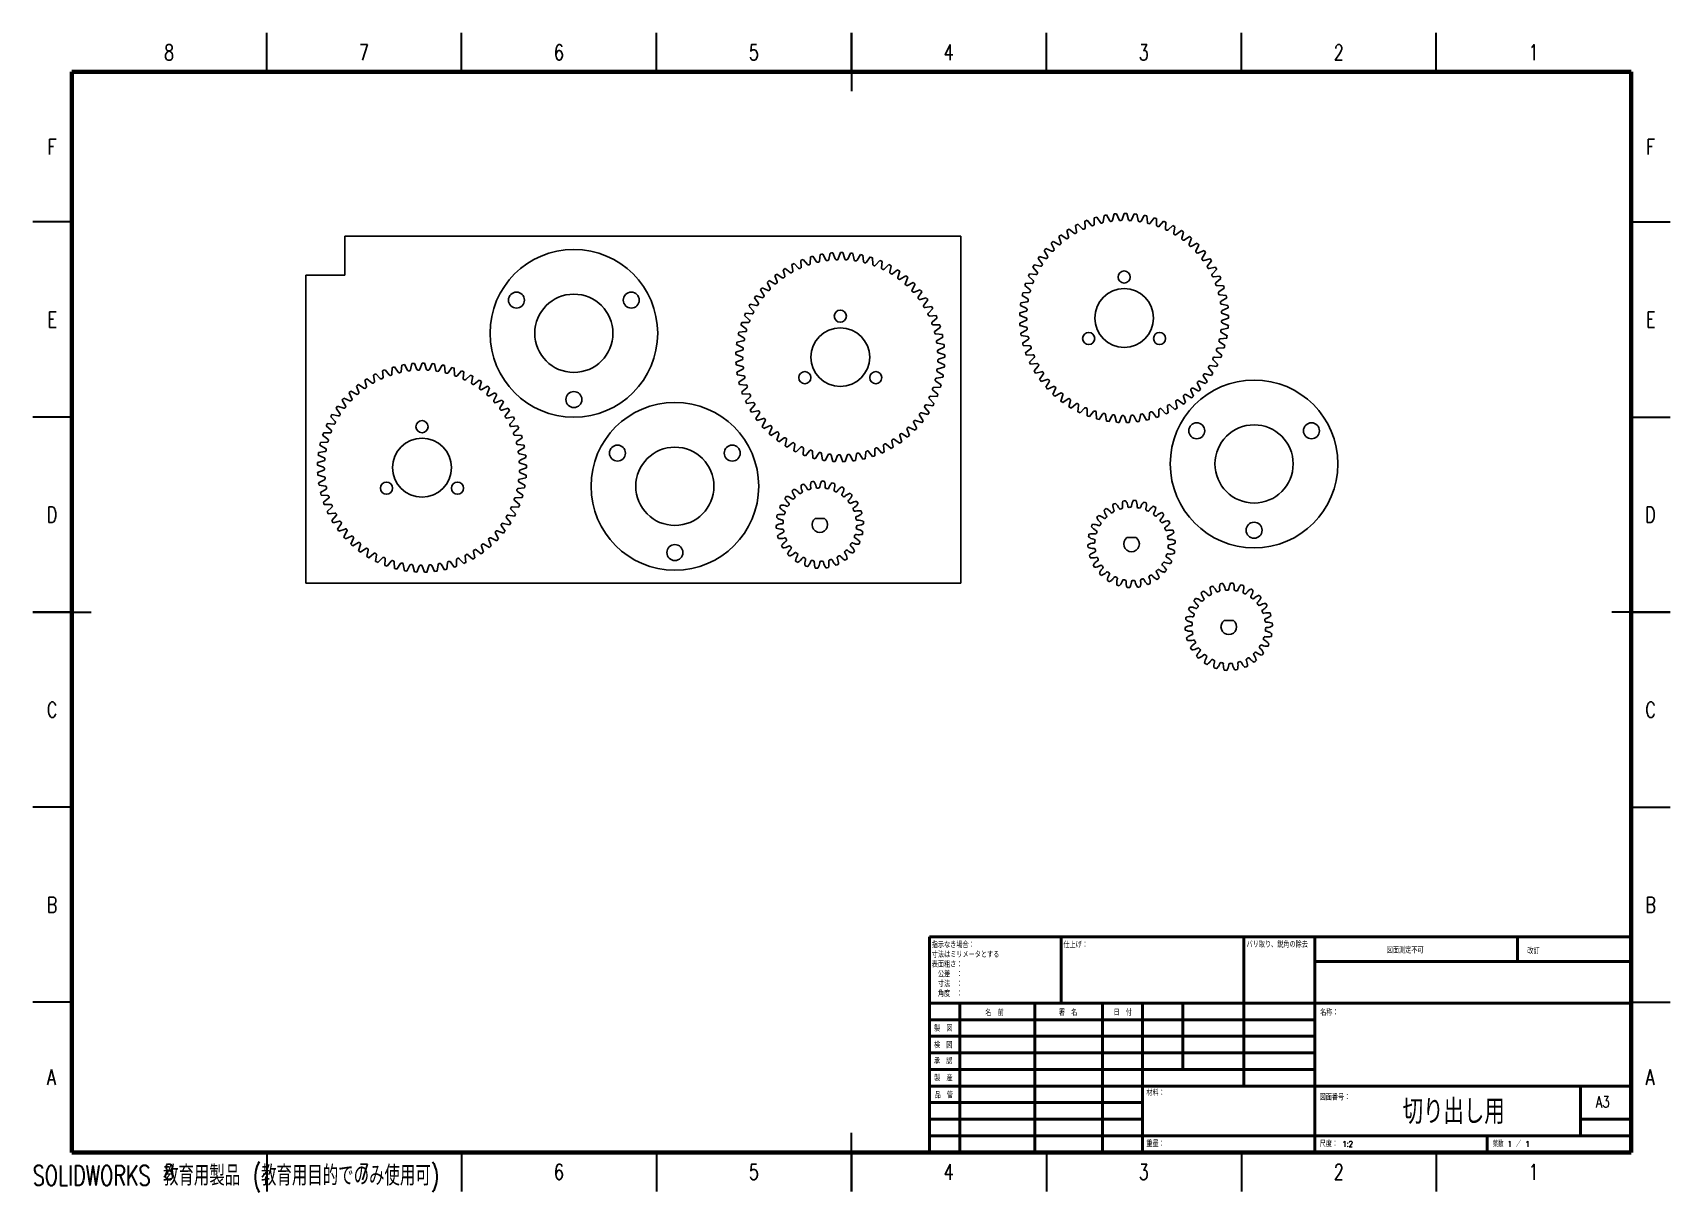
# Model space of a CAD drawing. Header units: millimetres. Extents: x 0 to 420, y 0 to 297.
import ezdxf

# ---------------------------------------------------------------- set-up
doc = ezdxf.new("R2010")
doc.units = ezdxf.units.MM
doc.styles.add('SLDTEXTSTYLE0', font='TXT', dxfattribs={"width": 0.75, "bigfont": 'bigfont'})
doc.styles.add('SLDTEXTSTYLE1', font='TXT', dxfattribs={"width": 0.65625, "bigfont": 'bigfont'})
doc.styles.add('SLDTEXTSTYLE2', font='TXT', dxfattribs={"width": 0.7, "bigfont": 'bigfont'})

msp = doc.modelspace()

# ---------------------------------------------------------------- texts
at = {"color": 7, "linetype": 'Continuous', "lineweight": 0}
for s, insert, char_height, attachment_point, style in [('8', (34.96, 293.95), 3.97, 2, 'SLDTEXTSTYLE0'), ('7', (84.96, 293.95), 3.97, 2, 'SLDTEXTSTYLE0'), ('6', (134.96, 293.95), 3.97, 2, 'SLDTEXTSTYLE0'), ('5', (184.96, 293.95), 3.97, 2, 'SLDTEXTSTYLE0'), ('4', (234.96, 293.95), 3.97, 2, 'SLDTEXTSTYLE0'), ('3', (284.96, 293.95), 3.97, 2, 'SLDTEXTSTYLE0'), ('2', (334.96, 293.95), 3.97, 2, 'SLDTEXTSTYLE0'), ('1', (384.96, 293.95), 3.97, 2, 'SLDTEXTSTYLE0'), ('F', (4.96, 269.76), 3.97, 2, 'SLDTEXTSTYLE0'), ('F', (414.96, 269.76), 3.97, 2, 'SLDTEXTSTYLE0'), ('E', (5.01, 225.45), 3.97, 2, 'SLDTEXTSTYLE0'), ('E', (415.01, 225.45), 3.97, 2, 'SLDTEXTSTYLE0'), ('D', (4.95, 175.45), 3.97, 2, 'SLDTEXTSTYLE0'), ('D', (414.95, 175.45), 3.97, 2, 'SLDTEXTSTYLE0'), ('C', (4.96, 125.45), 3.97, 2, 'SLDTEXTSTYLE0'), ('C', (414.96, 125.45), 3.97, 2, 'SLDTEXTSTYLE0'), ('B', (4.97, 75.45), 3.97, 2, 'SLDTEXTSTYLE0'), ('B', (414.97, 75.45), 3.97, 2, 'SLDTEXTSTYLE0'), ('仕上げ：', (264.37, 63.92), 1.5, 1, 'SLDTEXTSTYLE0'), ('バリ取り、鋭角の除去', (311.31, 64), 1.5, 1, 'SLDTEXTSTYLE0'), ('図面測定不可', (347.29, 62.53), 1.5, 1, 'SLDTEXTSTYLE0'), ('改訂', (383.33, 62.33), 1.5, 1, 'SLDTEXTSTYLE0'), ('名\u3000前', (244.32, 46.5), 1.5, 1, 'SLDTEXTSTYLE0'), ('\u3000\u3000署\u3000名', (260.03, 46.56), 1.5, 1, 'SLDTEXTSTYLE0'), ('日\u3000付', (277.21, 46.58), 1.5, 1, 'SLDTEXTSTYLE0'), ('名称：', (330.2, 46.58), 1.5, 1, 'SLDTEXTSTYLE0'), ('製\u3000図', (231.19, 42.49), 1.5, 1, 'SLDTEXTSTYLE0'), ('検\u3000図', (231.16, 38.22), 1.5, 1, 'SLDTEXTSTYLE0'), ('承\u3000認', (231.15, 34.13), 1.5, 1, 'SLDTEXTSTYLE0'), ('A', (4.84, 31.26), 3.97, 2, 'SLDTEXTSTYLE0'), ('製\u3000産', (231.2, 29.8), 1.5, 1, 'SLDTEXTSTYLE0'), ('A', (414.84, 31.26), 3.97, 2, 'SLDTEXTSTYLE0'), ('品\u3000管', (231.34, 25.41), 1.5, 1, 'SLDTEXTSTYLE0'), ('材料：', (285.65, 25.99), 1.5, 1, 'SLDTEXTSTYLE0'), ('図面番号：', (330.07, 24.87), 1.5, 1, 'SLDTEXTSTYLE0'), ('切り出し用', (364.46, 23.61), 6.35, 2, 'SLDTEXTSTYLE0'), ('A3', (400.87, 24.41), 2.91, 1, 'SLDTEXTSTYLE0'), ('重量：', (285.62, 12.95), 1.499, 1, 'SLDTEXTSTYLE0'), ('尺度： 1:2', (330.07, 12.9), 1.5, 1, 'SLDTEXTSTYLE0'), ('葉数 1 ／ 1', (374.48, 12.9), 1.5, 1, 'SLDTEXTSTYLE1'), ('8', (34.96, 6.95), 3.97, 2, 'SLDTEXTSTYLE0'), ('7', (84.96, 6.95), 3.97, 2, 'SLDTEXTSTYLE0'), ('6', (134.96, 6.95), 3.97, 2, 'SLDTEXTSTYLE0'), ('5', (184.96, 6.95), 3.97, 2, 'SLDTEXTSTYLE0'), ('4', (234.96, 6.95), 3.97, 2, 'SLDTEXTSTYLE0'), ('3', (284.96, 6.95), 3.97, 2, 'SLDTEXTSTYLE0'), ('2', (334.96, 6.95), 3.97, 2, 'SLDTEXTSTYLE0'), ('1', (384.96, 6.95), 3.97, 2, 'SLDTEXTSTYLE0')]:
    msp.add_mtext(s, dxfattribs=dict(at, insert=insert, char_height=char_height, attachment_point=attachment_point, style=style))
at = {"color": 7, "linetype": 'Continuous', "insert": (0, 6.62), "char_height": 5.1381, "attachment_point": 1, "style": 'SLDTEXTSTYLE2'}
msp.add_mtext('SOLIDWORKS 教育用製品 (教育用目的でのみ使用可)', dxfattribs=at)

# ---------------------------------------------------------------- blocks, each defined once
blk = doc.blocks.new('SW_NOTE_0')
at = {"color": 0, "linetype": 'Continuous', "lineweight": 0, "char_height": 1.5, "attachment_point": 1, "style": 'SLDTEXTSTYLE0'}
for s, insert in [('指示なき場合：', (0, 1.93)), ('表面粗さ：', (0, -3.07)), ('寸法はミリメータとする\u3000', (0, -0.57)), ('\u3000公差\u3000：', (0, -5.57)), ('\u3000寸法\u3000：', (0, -8.07)), ('\u3000角度\u3000：', (0, -10.57))]:
    blk.add_mtext(s, dxfattribs=dict(at, insert=insert))

# ---------------------------------------------------------------- linework, layer by layer
at = {"color": 7, "linetype": 'Continuous', "lineweight": 35}
for p, q in [((60, 287), (60, 297)), ((110, 287), (110, 297)), ((160, 287), (160, 297)), ((210, 297), (210, 282)), ((210, 287), (210, 297)), ((260, 287), (260, 297)), ((310, 287), (310, 297)), ((360, 287), (360, 297)), ((10, 248.5), (0, 248.5)), ((410, 248.5), (420, 248.5)), ((10, 198.5), (0, 198.5)), ((410, 198.5), (420, 198.5)), ((0, 148.5), (15, 148.5)), ((10, 148.5), (0, 148.5)), ((420, 148.5), (405, 148.5)), ((410, 148.5), (420, 148.5)), ((10, 98.5), (0, 98.5)), ((410, 98.5), (420, 98.5)), ((10, 48.5), (0, 48.5)), ((410, 48.5), (420, 48.5)), ((210, 0), (210, 15)), ((60, 10), (60, 0)), ((110, 10), (110, 0)), ((160, 10), (160, 0)), ((210, 10), (210, 0)), ((260, 10), (260, 0)), ((310, 10), (310, 0)), ((360, 10), (360, 0))]:
    msp.add_line(p, q, dxfattribs=at)
at = {"color": 7, "linetype": 'Continuous', "lineweight": 70}
for p, q in [((10, 10), (10, 287)), ((10, 287), (410, 287)), ((410, 287), (410, 10)), ((410, 10), (10, 10))]:
    msp.add_line(p, q, dxfattribs=at)
at = {"color": 7, "linetype": 'Continuous', "lineweight": 25}
for p, q in [((269.24, 246.73), (268.06, 247.91)), ((269.93, 247.04), (269.83, 248.7)), ((271.49, 247.65), (270.44, 248.94)), ((272.21, 247.89), (272.27, 249.56)), ((273.83, 248.35), (272.9, 249.74)), ((274.57, 248.53), (274.79, 250.18)), ((276.22, 248.83), (275.43, 250.3)), ((276.97, 248.93), (277.35, 250.55)), ((278.65, 249.07), (278, 250.61)), ((279.4, 249.1), (279.94, 250.68)), ((281.08, 249.08), (280.59, 250.67)), ((281.84, 249.03), (282.52, 250.55)), ((283.51, 248.85), (283.17, 250.48)), ((284.26, 248.73), (285.09, 250.17)), ((285.9, 248.38), (285.72, 250.04)), ((286.64, 248.19), (287.6, 249.55)), ((288.24, 247.69), (288.22, 249.36)), ((288.95, 247.43), (290.04, 248.69)), ((290.5, 246.78), (290.64, 248.44)), ((80.03, 244.9), (238.03, 244.9)), ((80.03, 234.9), (80.03, 244.9)), ((238.03, 155.9), (238.03, 244.9)), ((263.73, 243.21), (263.15, 244.78)), ((265.05, 244.25), (263.67, 245.18)), ((265.67, 244.68), (265.25, 246.3)), ((267.08, 245.59), (265.8, 246.65)), ((267.74, 245.96), (267.48, 247.61)), ((291.18, 246.45), (292.39, 247.6)), ((292.66, 245.65), (292.96, 247.29)), ((293.31, 245.26), (294.62, 246.29)), ((294.7, 244.32), (295.16, 245.92)), ((295.31, 243.87), (296.72, 244.77)), ((296.61, 242.8), (297.22, 244.35)), ((199.41, 237.86), (199.47, 239.52)), ((201.03, 238.32), (200.1, 239.7)), ((201.76, 238.49), (201.99, 240.14)), ((203.42, 238.79), (202.63, 240.26)), ((204.17, 238.89), (204.55, 240.51)), ((205.84, 239.03), (205.2, 240.57)), ((206.6, 239.06), (207.14, 240.64)), ((208.28, 239.04), (207.79, 240.63)), ((209.04, 238.99), (209.72, 240.51)), ((210.71, 238.81), (210.37, 240.44)), ((211.46, 238.69), (212.28, 240.14)), ((213.1, 238.35), (212.92, 240)), ((213.83, 238.16), (214.8, 239.52)), ((259.85, 239.14), (258.25, 239.64)), ((260.31, 239.74), (259.45, 241.16)), ((261.41, 241.01), (259.88, 241.66)), ((261.94, 241.56), (261.22, 243.06)), ((263.15, 242.72), (261.69, 243.51)), ((297.17, 242.29), (298.66, 243.05)), ((298.36, 241.1), (299.11, 242.59)), ((298.87, 240.54), (300.42, 241.15)), ((299.93, 239.24), (300.83, 240.65)), ((192.87, 234.65), (192.45, 236.26)), ((194.28, 235.55), (193, 236.61)), ((194.94, 235.93), (194.68, 237.57)), ((196.44, 236.69), (195.26, 237.87)), ((197.13, 237), (197.03, 238.66)), ((198.69, 237.61), (197.63, 238.9)), ((215.44, 237.66), (215.42, 239.32)), ((216.15, 237.39), (217.24, 238.66)), ((217.7, 236.74), (217.84, 238.4)), ((218.38, 236.41), (219.59, 237.56)), ((219.86, 235.61), (220.16, 237.25)), ((220.51, 235.22), (221.82, 236.25)), ((221.9, 234.28), (222.36, 235.89)), ((257.63, 235.67), (256.51, 236.91)), ((258.47, 237.13), (256.83, 237.47)), ((258.87, 237.77), (257.88, 239.11)), ((300.39, 238.64), (301.99, 239.09)), ((301.32, 237.24), (302.35, 238.55)), ((301.72, 236.59), (303.36, 236.89)), ((302.51, 235.11), (303.66, 236.32)), ((70.03, 155.9), (70.03, 234.9)), ((70.03, 234.9), (80.03, 234.9)), ((187.51, 229.7), (186.65, 231.13)), ((188.61, 230.97), (187.07, 231.62)), ((189.13, 231.52), (188.41, 233.02)), ((190.35, 232.68), (188.88, 233.47)), ((190.92, 233.17), (190.35, 234.74)), ((192.25, 234.21), (190.86, 235.14)), ((222.51, 233.83), (223.91, 234.73)), ((223.81, 232.76), (224.42, 234.31)), ((224.37, 232.25), (225.85, 233.01)), ((225.55, 231.06), (226.31, 232.55)), ((226.06, 230.5), (227.62, 231.11)), ((255.78, 231.17), (254.44, 232.17)), ((256.32, 232.76), (254.65, 232.78)), ((256.6, 233.47), (255.36, 234.59)), ((257.29, 235), (255.63, 235.18)), ((302.84, 234.43), (304.5, 234.57)), ((303.49, 232.88), (304.75, 233.97)), ((303.75, 232.17), (305.42, 232.15)), ((304.25, 230.57), (305.61, 231.53)), ((184.83, 225.64), (183.71, 226.87)), ((185.66, 227.09), (184.03, 227.43)), ((186.07, 227.73), (185.08, 229.07)), ((187.04, 229.1), (185.45, 229.6)), ((227.13, 229.21), (228.03, 230.61)), ((227.58, 228.6), (229.19, 229.05)), ((228.52, 227.2), (229.55, 228.51)), ((228.91, 226.55), (230.55, 226.85)), ((254.83, 226.39), (253.33, 227.12)), ((255.05, 228.06), (253.41, 227.76)), ((255.19, 228.81), (253.76, 229.67)), ((255.57, 230.44), (253.91, 230.3)), ((304.44, 229.83), (306.1, 229.65)), ((304.78, 228.19), (306.23, 229.01)), ((304.9, 227.44), (306.53, 227.1)), ((183.52, 222.72), (181.85, 222.74)), ((183.79, 223.43), (182.56, 224.55)), ((184.48, 224.96), (182.83, 225.14)), ((229.71, 225.08), (230.86, 226.28)), ((230.04, 224.39), (231.7, 224.53)), ((230.69, 222.84), (231.95, 223.93)), ((254.7, 223.96), (253.14, 224.53)), ((254.76, 225.64), (253.16, 225.18)), ((254.71, 223.2), (253.16, 222.59)), ((305.08, 225.77), (306.6, 226.45)), ((305.13, 225.01), (306.72, 224.51)), ((305.15, 223.33), (306.73, 223.86)), ((182.39, 218.77), (180.96, 219.63)), ((182.77, 220.4), (181.11, 220.26)), ((182.98, 221.13), (181.64, 222.13)), ((230.95, 222.13), (232.62, 222.11)), ((231.45, 220.53), (232.81, 221.49)), ((231.64, 219.79), (233.3, 219.61)), ((231.98, 218.15), (233.43, 218.97)), ((254.81, 221.53), (253.2, 221.94)), ((254.89, 220.77), (253.41, 220.02)), ((255.16, 219.11), (253.51, 219.37)), ((304.57, 218.5), (306.23, 218.72)), ((304.88, 220.15), (306.34, 219.35)), ((304.98, 220.9), (306.6, 221.28)), ((305.12, 222.57), (306.66, 221.93)), ((181.9, 213.92), (180.33, 214.49)), ((181.96, 215.6), (180.36, 215.14)), ((182.03, 216.36), (180.52, 217.08)), ((182.25, 218.02), (180.61, 217.72)), ((232.1, 217.4), (233.73, 217.06)), ((232.28, 215.73), (233.8, 216.41)), ((232.33, 214.97), (233.92, 214.48)), ((255.31, 218.37), (253.9, 217.47)), ((255.73, 216.74), (254.07, 216.84)), ((255.96, 216.02), (254.64, 214.99)), ((256.53, 214.44), (254.87, 214.38)), ((303.7, 215.42), (304.98, 214.36)), ((303.94, 216.14), (305.61, 216.2)), ((304.4, 217.76), (305.78, 216.83)), ((89.84, 208.68), (89.74, 210.35)), ((91.4, 209.3), (90.35, 210.58)), ((92.12, 209.54), (92.18, 211.21)), ((93.74, 210), (92.81, 211.38)), ((94.48, 210.17), (94.7, 211.82)), ((96.13, 210.47), (95.34, 211.94)), ((96.88, 210.57), (97.26, 212.2)), ((98.55, 210.72), (97.91, 212.25)), ((99.31, 210.74), (99.85, 212.32)), ((100.99, 210.72), (100.5, 212.31)), ((101.75, 210.68), (102.43, 212.2)), ((103.42, 210.49), (103.08, 212.12)), ((104.17, 210.37), (105, 211.82)), ((105.81, 210.03), (105.63, 211.69)), ((106.55, 209.84), (107.51, 211.2)), ((108.15, 209.34), (108.13, 211.01)), ((108.86, 209.08), (109.95, 210.34)), ((110.41, 208.43), (110.55, 210.09)), ((181.91, 213.16), (180.36, 212.55)), ((182.01, 211.49), (180.4, 211.91)), ((182.09, 210.73), (180.61, 209.98)), ((232.08, 210.11), (233.54, 209.32)), ((232.18, 210.86), (233.8, 211.24)), ((232.32, 212.53), (233.85, 211.89)), ((232.35, 213.29), (233.93, 213.83)), ((256.83, 213.74), (255.62, 212.59)), ((257.55, 212.23), (255.9, 212.01)), ((257.91, 211.56), (256.82, 210.3)), ((258.78, 210.12), (257.16, 209.74)), ((301.63, 211.01), (302.69, 209.73)), ((302.01, 211.67), (303.65, 211.41)), ((302.77, 213.17), (303.95, 211.99)), ((303.08, 213.86), (304.75, 213.76)), ((83.64, 204.86), (83.06, 206.42)), ((84.96, 205.89), (83.58, 206.82)), ((85.58, 206.33), (85.16, 207.94)), ((86.99, 207.23), (85.71, 208.29)), ((87.65, 207.61), (87.39, 209.26)), ((89.15, 208.37), (87.97, 209.55)), ((111.09, 208.1), (112.3, 209.25)), ((112.57, 207.3), (112.87, 208.94)), ((113.22, 206.91), (114.53, 207.93)), ((114.61, 205.97), (115.07, 207.57)), ((115.22, 205.51), (116.63, 206.41)), ((116.52, 204.45), (117.13, 206)), ((182.35, 209.07), (180.71, 209.33)), ((182.51, 208.33), (181.1, 207.44)), ((182.93, 206.7), (181.26, 206.81)), ((183.15, 205.98), (181.84, 204.95)), ((231.14, 206.1), (232.8, 206.16)), ((231.6, 207.72), (232.98, 206.79)), ((231.77, 208.46), (233.42, 208.68)), ((259.2, 209.49), (258.24, 208.13)), ((260.21, 208.15), (258.63, 207.61)), ((260.69, 207.56), (259.86, 206.11)), ((261.82, 206.32), (260.3, 205.63)), ((297.6, 205.87), (299.1, 205.15)), ((298.75, 207.08), (299.55, 205.62)), ((299.25, 207.66), (300.82, 207.08)), ((300.29, 208.98), (301.22, 207.6)), ((300.73, 209.6), (302.34, 209.18)), ((80.22, 201.38), (79.36, 202.81)), ((81.32, 202.65), (79.79, 203.3)), ((81.84, 203.2), (81.12, 204.71)), ((83.06, 204.36), (81.6, 205.15)), ((117.08, 203.94), (118.56, 204.69)), ((118.27, 202.75), (119.02, 204.23)), ((118.78, 202.19), (120.33, 202.8)), ((119.84, 200.89), (120.74, 202.29)), ((183.73, 204.4), (182.06, 204.34)), ((184.02, 203.7), (182.82, 202.55)), ((184.75, 202.19), (183.1, 201.97)), ((229.2, 201.63), (230.85, 201.37)), ((229.97, 203.13), (231.15, 201.95)), ((230.28, 203.82), (231.94, 203.72)), ((230.89, 205.38), (232.18, 204.33)), ((262.35, 205.78), (261.67, 204.26)), ((263.6, 204.65), (262.15, 203.82)), ((264.18, 204.17), (263.65, 202.59)), ((265.53, 203.16), (264.17, 202.2)), ((266.16, 202.74), (265.78, 201.12)), ((267.6, 201.87), (266.33, 200.78)), ((293.17, 202.4), (293.51, 200.77)), ((293.81, 202.81), (295.14, 201.81)), ((295.18, 203.78), (295.67, 202.19)), ((295.78, 204.25), (297.2, 203.38)), ((297.05, 205.35), (297.69, 203.81)), ((77.54, 197.32), (76.42, 198.55)), ((78.37, 198.78), (76.74, 199.12)), ((78.78, 199.42), (77.79, 200.75)), ((79.75, 200.79), (78.16, 201.28)), ((120.3, 200.28), (121.9, 200.74)), ((121.23, 198.89), (122.26, 200.2)), ((121.62, 198.24), (123.26, 198.54)), ((122.42, 196.76), (123.57, 197.97)), ((185.11, 201.52), (184.02, 200.26)), ((185.98, 200.08), (184.36, 199.7)), ((186.4, 199.45), (185.44, 198.09)), ((187.4, 198.11), (185.83, 197.57)), ((187.89, 197.52), (187.06, 196.07)), ((226.45, 197.62), (228.01, 197.05)), ((227.48, 198.94), (228.41, 197.56)), ((227.92, 199.56), (229.54, 199.14)), ((228.83, 200.98), (229.89, 199.69)), ((268.26, 201.51), (268.04, 199.86)), ((269.78, 200.78), (268.63, 199.58)), ((270.48, 200.49), (270.41, 198.82)), ((272.05, 199.91), (271.02, 198.6)), ((272.78, 199.68), (272.88, 198.02)), ((274.4, 199.26), (273.51, 197.86)), ((275.15, 199.11), (275.4, 197.46)), ((276.8, 198.84), (276.05, 197.36)), ((277.56, 198.76), (277.98, 197.15)), ((279.23, 198.66), (278.62, 197.11)), ((279.99, 198.65), (280.56, 197.08)), ((281.67, 198.71), (281.21, 197.11)), ((282.43, 198.77), (283.15, 197.27)), ((284.09, 199), (283.79, 197.36)), ((284.84, 199.13), (285.7, 197.7)), ((286.47, 199.51), (286.33, 197.85)), ((287.2, 199.72), (288.2, 198.38)), ((288.8, 200.26), (288.81, 198.59)), ((289.5, 200.54), (290.62, 199.3)), ((291.03, 201.22), (291.21, 199.57)), ((291.71, 201.57), (292.94, 200.45)), ((75.69, 192.82), (74.35, 193.81)), ((76.23, 194.41), (74.56, 194.43)), ((76.51, 195.11), (75.27, 196.23)), ((77.2, 196.64), (75.54, 196.83)), ((122.75, 196.08), (124.41, 196.22)), ((123.4, 194.53), (124.66, 195.62)), ((123.66, 193.81), (125.33, 193.79)), ((189.01, 196.28), (187.49, 195.59)), ((189.55, 195.74), (188.87, 194.22)), ((190.79, 194.61), (189.35, 193.78)), ((191.38, 194.13), (190.84, 192.55)), ((222.38, 193.74), (222.87, 192.15)), ((222.97, 194.21), (224.4, 193.35)), ((224.24, 195.31), (224.89, 193.77)), ((224.79, 195.83), (226.3, 195.11)), ((225.95, 197.05), (226.74, 195.58)), ((74.96, 189.7), (73.32, 189.41)), ((75.1, 190.45), (73.67, 191.31)), ((75.48, 192.09), (73.82, 191.95)), ((124.16, 192.21), (125.52, 193.17)), ((124.35, 191.48), (126.01, 191.3)), ((124.69, 189.83), (126.14, 190.66)), ((124.81, 189.08), (126.44, 188.74)), ((192.73, 193.12), (191.37, 192.16)), ((193.36, 192.7), (192.98, 191.08)), ((194.79, 191.83), (193.53, 190.74)), ((195.46, 191.47), (195.24, 189.82)), ((196.97, 190.74), (195.82, 189.54)), ((197.67, 190.45), (197.61, 188.78)), ((199.25, 189.87), (198.22, 188.56)), ((199.97, 189.65), (200.07, 187.98)), ((201.6, 189.22), (200.7, 187.82)), ((202.34, 189.07), (202.6, 187.42)), ((212.04, 189.09), (212.9, 187.67)), ((213.67, 189.47), (213.53, 187.81)), ((214.4, 189.68), (215.4, 188.35)), ((215.99, 190.22), (216.01, 188.55)), ((216.7, 190.5), (217.82, 189.26)), ((218.23, 191.19), (218.41, 189.53)), ((218.91, 191.53), (220.14, 190.41)), ((220.36, 192.36), (220.7, 190.73)), ((221, 192.77), (222.34, 191.77)), ((74.61, 185.61), (73.05, 186.18)), ((74.67, 187.28), (73.07, 186.83)), ((74.62, 184.85), (73.07, 184.24)), ((74.74, 188.04), (73.23, 188.76)), ((124.99, 187.41), (126.51, 188.1)), ((125.04, 186.66), (126.63, 186.16)), ((125.06, 184.98), (126.64, 185.51)), ((204, 188.81), (203.24, 187.32)), ((204.76, 188.72), (205.17, 187.11)), ((206.43, 188.62), (205.82, 187.07)), ((207.19, 188.61), (207.76, 187.04)), ((208.87, 188.67), (208.41, 187.07)), ((209.62, 188.74), (210.34, 187.23)), ((211.29, 188.96), (210.99, 187.32)), ((74.72, 183.17), (73.11, 183.59)), ((74.8, 182.42), (73.32, 181.66)), ((75.06, 180.76), (73.42, 181.02)), ((124.79, 181.79), (126.25, 181)), ((124.89, 182.54), (126.51, 182.92)), ((125.03, 184.22), (126.57, 183.57)), ((200.92, 180.64), (200.93, 180.54)), ((201.88, 180.68), (201.88, 180.59)), ((75.22, 180.01), (73.81, 179.12)), ((75.64, 178.39), (73.98, 178.49)), ((75.87, 177.66), (74.55, 176.64)), ((123.61, 177.07), (124.89, 176.01)), ((123.85, 177.79), (125.52, 177.85)), ((124.31, 179.4), (125.69, 178.47)), ((124.48, 180.14), (126.14, 180.36)), ((193.83, 176.47), (193.91, 176.41)), ((194.71, 177.57), (194.78, 177.5)), ((195.39, 178.23), (195.46, 178.16)), ((196.51, 179.09), (196.56, 179)), ((197.33, 179.57), (197.38, 179.48)), ((198.62, 180.13), (198.66, 180.04)), ((199.54, 180.4), (199.56, 180.31)), ((203.28, 180.58), (203.27, 180.49)), ((204.22, 180.4), (204.19, 180.3)), ((205.55, 179.96), (205.52, 179.87)), ((206.42, 179.56), (206.37, 179.48)), ((207.61, 178.82), (207.55, 178.74)), ((208.35, 178.22), (208.29, 178.15)), ((209.34, 177.21), (209.26, 177.15)), ((209.92, 176.46), (209.84, 176.4)), ((76.44, 176.09), (74.78, 176.03)), ((76.74, 175.39), (75.53, 174.24)), ((77.46, 173.87), (75.81, 173.65)), ((77.82, 173.21), (76.73, 171.95)), ((121.54, 172.66), (122.6, 171.37)), ((121.92, 173.32), (123.56, 173.06)), ((122.68, 174.81), (123.86, 173.64)), ((122.99, 175.51), (124.65, 175.4)), ((192.44, 173.48), (192.53, 173.45)), ((192.73, 174.38), (192.82, 174.35)), ((193.33, 175.66), (193.41, 175.61)), ((200.68, 172.52), (203.05, 172.52)), ((210.63, 175.24), (210.54, 175.2)), ((211.01, 174.37), (210.92, 174.33)), ((211.41, 173.02), (211.32, 173)), ((274.68, 172.61), (274.75, 172.55)), ((275.36, 173.28), (275.42, 173.21)), ((276.48, 174.13), (276.53, 174.05)), ((277.3, 174.62), (277.34, 174.53)), ((278.59, 175.18), (278.62, 175.09)), ((279.5, 175.45), (279.53, 175.36)), ((280.89, 175.69), (280.9, 175.59)), ((281.84, 175.73), (281.84, 175.63)), ((283.24, 175.63), (283.23, 175.53)), ((284.18, 175.45), (284.16, 175.35)), ((285.52, 175.01), (285.48, 174.92)), ((286.38, 174.61), (286.34, 174.52)), ((287.58, 173.87), (287.52, 173.79)), ((288.32, 173.27), (288.26, 173.2)), ((289.3, 172.26), (289.23, 172.2)), ((78.69, 171.77), (77.07, 171.39)), ((79.11, 171.14), (78.15, 169.78)), ((80.12, 169.79), (78.54, 169.26)), ((80.6, 169.21), (79.77, 167.76)), ((118.66, 168.73), (119.46, 167.26)), ((119.16, 169.3), (120.73, 168.73)), ((120.2, 170.63), (121.13, 169.24)), ((120.64, 171.24), (122.25, 170.82)), ((192.1, 171.15), (192.19, 171.14)), ((192.17, 172.1), (192.26, 172.09)), ((192.17, 169.74), (192.26, 169.75)), ((192.33, 168.8), (192.42, 168.82)), ((211.3, 168.34), (211.2, 168.37)), ((211.57, 172.08), (211.47, 172.07)), ((211.57, 169.73), (211.47, 169.74)), ((211.64, 170.68), (211.54, 170.68)), ((272.4, 168.53), (272.5, 168.5)), ((272.7, 169.43), (272.79, 169.4)), ((273.29, 170.71), (273.38, 170.66)), ((273.79, 171.52), (273.87, 171.46)), ((289.88, 171.5), (289.8, 171.45)), ((290.59, 170.29), (290.51, 170.25)), ((290.97, 169.42), (290.88, 169.38)), ((291.38, 168.07), (291.28, 168.05)), ((81.73, 167.96), (80.21, 167.28)), ((82.26, 167.42), (81.58, 165.9)), ((83.51, 166.29), (82.06, 165.47)), ((84.09, 165.81), (83.56, 164.23)), ((85.44, 164.81), (84.08, 163.85)), ((86.07, 164.38), (85.69, 162.76)), ((113.08, 164.05), (113.42, 162.42)), ((113.72, 164.46), (115.05, 163.46)), ((115.09, 165.43), (115.58, 163.83)), ((115.68, 165.89), (117.11, 165.03)), ((116.96, 166.99), (117.6, 165.46)), ((117.5, 167.51), (119.01, 166.79)), ((192.73, 167.45), (192.82, 167.49)), ((193.11, 166.58), (193.19, 166.62)), ((193.82, 165.37), (193.9, 165.42)), ((194.4, 164.61), (194.47, 164.67)), ((209.02, 164.26), (208.95, 164.32)), ((209.91, 165.35), (209.83, 165.41)), ((210.41, 166.16), (210.32, 166.21)), ((211, 167.44), (210.91, 167.47)), ((272.06, 166.19), (272.16, 166.19)), ((272.13, 167.15), (272.23, 167.13)), ((272.13, 164.79), (272.23, 164.8)), ((272.29, 163.85), (272.38, 163.87)), ((280.65, 167.57), (283.02, 167.57)), ((291.54, 167.13), (291.44, 167.12)), ((291.53, 164.77), (291.44, 164.78)), ((291.6, 165.72), (291.51, 165.73)), ((87.5, 163.52), (86.24, 162.43)), ((88.17, 163.15), (87.95, 161.5)), ((89.69, 162.43), (88.54, 161.22)), ((90.38, 162.13), (90.32, 160.47)), ((91.96, 161.56), (90.93, 160.24)), ((92.69, 161.33), (92.79, 159.67)), ((94.31, 160.91), (93.41, 159.5)), ((95.05, 160.75), (95.31, 159.11)), ((96.71, 160.49), (95.96, 159)), ((97.47, 160.41), (97.88, 158.79)), ((99.14, 160.3), (98.53, 158.75)), ((99.9, 160.3), (100.47, 158.73)), ((101.58, 160.36), (101.12, 158.75)), ((102.34, 160.42), (103.06, 158.92)), ((104, 160.64), (103.7, 159)), ((104.75, 160.78), (105.61, 159.35)), ((106.38, 161.16), (106.24, 159.5)), ((107.11, 161.37), (108.11, 160.03)), ((108.7, 161.9), (108.72, 160.24)), ((109.41, 162.18), (110.53, 160.95)), ((110.94, 162.87), (111.12, 161.21)), ((111.62, 163.21), (112.85, 162.09)), ((195.38, 163.6), (195.45, 163.67)), ((196.12, 163), (196.18, 163.08)), ((197.32, 162.26), (197.36, 162.35)), ((198.18, 161.86), (198.22, 161.95)), ((199.52, 161.42), (199.54, 161.52)), ((200.46, 161.24), (200.47, 161.34)), ((201.86, 161.14), (201.86, 161.24)), ((202.81, 161.18), (202.8, 161.28)), ((204.2, 161.42), (204.18, 161.51)), ((205.11, 161.69), (205.08, 161.78)), ((206.4, 162.25), (206.36, 162.34)), ((207.22, 162.74), (207.17, 162.82)), ((208.34, 163.59), (208.28, 163.66)), ((272.69, 162.5), (272.78, 162.54)), ((273.07, 161.63), (273.16, 161.67)), ((273.79, 160.41), (273.86, 160.47)), ((274.36, 159.66), (274.44, 159.72)), ((289.87, 160.4), (289.79, 160.46)), ((290.37, 161.21), (290.29, 161.26)), ((290.97, 162.49), (290.88, 162.52)), ((291.26, 163.39), (291.17, 163.42)), ((70.03, 155.9), (238.03, 155.9)), ((275.35, 158.65), (275.41, 158.72)), ((276.09, 158.05), (276.15, 158.13)), ((277.28, 157.31), (277.33, 157.4)), ((278.15, 156.91), (278.18, 157)), ((279.49, 156.47), (279.51, 156.57)), ((280.42, 156.29), (280.44, 156.38)), ((281.82, 156.19), (281.82, 156.28)), ((282.78, 156.23), (282.77, 156.33)), ((284.16, 156.47), (284.14, 156.56)), ((285.08, 156.74), (285.04, 156.83)), ((286.37, 157.3), (286.32, 157.39)), ((287.19, 157.78), (287.14, 157.87)), ((288.31, 158.64), (288.24, 158.71)), ((288.99, 159.3), (288.92, 159.37)), ((299.62, 151.4), (299.69, 151.33)), ((300.3, 152.07), (300.36, 151.99)), ((301.42, 152.92), (301.47, 152.84)), ((302.24, 153.4), (302.29, 153.32)), ((303.53, 153.96), (303.56, 153.87)), ((304.44, 154.24), (304.47, 154.14)), ((305.83, 154.47), (305.84, 154.38)), ((306.78, 154.52), (306.78, 154.42)), ((308.19, 154.41), (308.17, 154.32)), ((309.12, 154.23), (309.1, 154.14)), ((310.46, 153.8), (310.42, 153.71)), ((311.32, 153.39), (311.28, 153.31)), ((312.52, 152.65), (312.46, 152.57)), ((313.26, 152.05), (313.2, 151.98)), ((297.35, 147.31), (297.44, 147.29)), ((297.64, 148.22), (297.73, 148.18)), ((298.23, 149.49), (298.32, 149.45)), ((298.74, 150.3), (298.82, 150.25)), ((314.24, 151.05), (314.17, 150.98)), ((314.82, 150.29), (314.74, 150.23)), ((315.54, 149.08), (315.45, 149.03)), ((315.92, 148.2), (315.83, 148.17)), ((297, 144.98), (297.1, 144.98)), ((297.07, 145.93), (297.17, 145.92)), ((297.07, 143.57), (297.17, 143.59)), ((305.59, 146.35), (307.96, 146.35)), ((316.32, 146.85), (316.22, 146.83)), ((316.48, 145.91), (316.38, 145.9)), ((316.48, 143.56), (316.38, 143.57)), ((316.54, 144.51), (316.45, 144.51)), ((297.23, 142.64), (297.33, 142.66)), ((297.63, 141.29), (297.72, 141.32)), ((298.01, 140.41), (298.1, 140.46)), ((298.73, 139.2), (298.81, 139.25)), ((314.81, 139.19), (314.73, 139.24)), ((315.32, 140), (315.23, 140.04)), ((315.91, 141.27), (315.82, 141.31)), ((316.2, 142.18), (316.11, 142.2)), ((299.31, 138.44), (299.38, 138.5)), ((300.29, 137.44), (300.35, 137.51)), ((301.03, 136.84), (301.09, 136.92)), ((302.23, 136.1), (302.27, 136.18)), ((303.09, 135.69), (303.13, 135.78)), ((304.43, 135.26), (304.45, 135.35)), ((305.36, 135.07), (305.38, 135.17)), ((306.77, 134.97), (306.77, 135.07)), ((307.72, 135.02), (307.71, 135.11)), ((309.11, 135.25), (309.08, 135.35)), ((310.02, 135.53), (309.99, 135.62)), ((311.31, 136.09), (311.26, 136.17)), ((312.13, 136.57), (312.08, 136.65)), ((313.25, 137.42), (313.19, 137.5)), ((313.93, 138.09), (313.86, 138.16))]:
    msp.add_line(p, q, dxfattribs=at)
at = {"color": 7, "linetype": 'Continuous', "lineweight": 50}
for p, q in [((230, 65.25), (410, 65.25)), ((230, 65.25), (230, 10)), ((263.8, 48.25), (263.8, 65.25)), ((310.6, 65.25), (310.6, 27)), ((328.8, 65.25), (328.8, 10)), ((380.8, 58.88), (380.8, 65.25)), ((410, 58.88), (328.8, 58.88)), ((410, 48.25), (230, 48.25)), ((237.8, 48.25), (237.8, 10)), ((256.99, 48.25), (256.99, 10)), ((274.4, 48.25), (274.4, 10)), ((284.6, 10), (284.6, 48.25)), ((295, 31.25), (295, 48.25)), ((328.8, 44), (230, 44)), ((328.8, 39.75), (230, 39.75)), ((328.8, 35.5), (230, 35.5)), ((328.8, 31.25), (230, 31.25)), ((284.6, 27), (230, 27)), ((284.6, 27), (410, 27)), ((397, 14.25), (397, 27)), ((284.6, 22.75), (230, 22.75)), ((284.6, 18.5), (230, 18.5)), ((410, 18.5), (397, 18.5)), ((230, 14.25), (410, 14.25)), ((373, 10), (373, 14.25))]:
    msp.add_line(p, q, dxfattribs=at)
at = {"color": 7, "linetype": 'Continuous', "lineweight": 25}
for centre, radius in [((138.79, 219.96), 21.5), ((279.93, 234.38), 1.55), ((279.93, 223.88), 7.53), ((124.07, 228.46), 2.05), ((138.79, 219.96), 10.03), ((153.52, 228.46), 2.05), ((207.13, 224.34), 1.55), ((207.13, 213.84), 7.53), ((270.84, 218.63), 1.55), ((289.02, 218.63), 1.55), ((198.03, 208.59), 1.55), ((216.22, 208.59), 1.55), ((313.26, 186.47), 21.5), ((138.79, 202.96), 2.05), ((164.7, 180.74), 21.5), ((99.84, 196.02), 1.55), ((298.54, 194.97), 2.05), ((313.26, 186.47), 10.03), ((327.98, 194.97), 2.05), ((99.84, 185.52), 7.53), ((149.98, 189.24), 2.05), ((164.7, 180.74), 10.03), ((179.42, 189.24), 2.05), ((90.74, 180.27), 1.55), ((108.93, 180.27), 1.55), ((313.26, 169.47), 2.05), ((164.7, 163.74), 2.05)]:
    msp.add_circle(centre, radius, dxfattribs=at)
for centre, radius, start, end in [((279.93, 223.88), 26.8, 116.2825, 117.6724), ((279.93, 223.88), 26.8, 110.744, 112.1339), ((271.91, 247.87), 0.3, 288.4679, 3.9592), ((279.93, 223.88), 26.8, 105.2056, 106.5954), ((274.09, 248.49), 0.3, 207.8419, 283.3331), ((279.93, 223.88), 25, 102.9294, 103.3331), ((274.27, 248.53), 0.3, 282.9294, 358.4207), ((279.93, 223.88), 26.8, 99.6671, 101.057), ((276.5, 248.94), 0.3, 202.3034, 277.7947), ((279.93, 223.88), 25, 97.391, 97.7947), ((276.67, 248.97), 0.3, 277.391, 352.8822), ((279.93, 223.88), 26.8, 94.1287, 95.5185), ((278.93, 249.16), 0.3, 196.7649, 272.2562), ((279.93, 223.88), 25, 91.8525, 92.2562), ((279.11, 249.16), 0.3, 271.8525, 347.3438), ((279.93, 223.88), 26.8, 88.5902, 89.9801), ((281.38, 249.13), 0.3, 191.2265, 266.7177), ((279.93, 223.88), 25, 86.314, 86.7177), ((281.56, 249.12), 0.3, 266.314, 341.8053), ((279.93, 223.88), 26.8, 83.0517, 84.4416), ((283.81, 248.88), 0.3, 185.688, 261.1793), ((279.93, 223.88), 25, 80.7756, 81.1793), ((283.98, 248.85), 0.3, 260.7756, 336.2669), ((279.93, 223.88), 26.8, 77.5133, 78.9031), ((286.2, 248.39), 0.3, 180.1495, 255.6408), ((279.93, 223.88), 25, 75.2371, 75.6408), ((286.38, 248.34), 0.3, 255.2371, 330.7284), ((279.93, 223.88), 26.8, 71.9748, 73.3647), ((279.93, 223.88), 26.8, 66.4363, 67.8262), ((279.93, 223.88), 26.8, 127.3594, 128.7493), ((265.24, 244.48), 0.3, 229.9957, 305.487), ((279.93, 223.88), 26.8, 121.821, 123.2108), ((279.93, 223.88), 25, 125.0833, 125.487), ((265.39, 244.58), 0.3, 305.0833, 20.5745), ((267.3, 245.8), 0.3, 224.4572, 299.9485), ((279.93, 223.88), 25, 119.5448, 119.9485), ((267.45, 245.89), 0.3, 299.5448, 15.0361), ((269.47, 246.91), 0.3, 218.9188, 294.41), ((279.93, 223.88), 25, 114.0064, 114.41), ((269.64, 246.99), 0.3, 294.0064, 9.4976), ((271.75, 247.82), 0.3, 213.3803, 288.8716), ((279.93, 223.88), 25, 108.4679, 108.8716), ((288.54, 247.67), 0.3, 174.6111, 250.1024), ((279.93, 223.88), 25, 69.6987, 70.1024), ((288.71, 247.6), 0.3, 249.6987, 325.1899), ((290.8, 246.72), 0.3, 169.0726, 244.5639), ((279.93, 223.88), 25, 64.1602, 64.5639), ((290.96, 246.65), 0.3, 244.1602, 319.6515), ((279.93, 223.88), 26.8, 60.8979, 62.2877), ((292.95, 245.57), 0.3, 163.5342, 239.0254), ((279.93, 223.88), 25, 58.6217, 59.0254), ((293.1, 245.48), 0.3, 238.6217, 314.113), ((279.93, 223.88), 26.8, 55.3594, 56.7493), ((294.98, 244.21), 0.3, 157.9957, 233.487), ((279.93, 223.88), 25, 53.0833, 53.487), ((295.13, 244.1), 0.3, 233.0833, 308.5745), ((279.93, 223.88), 26.8, 49.821, 51.2108), ((207.13, 213.84), 26.8, 105.2056, 106.5954), ((207.13, 213.84), 26.8, 99.6671, 101.057), ((207.13, 213.84), 26.8, 94.1287, 95.5185), ((207.13, 213.84), 26.8, 88.5902, 89.9801), ((207.13, 213.84), 26.8, 83.0517, 84.4416), ((207.13, 213.84), 26.8, 77.5133, 78.9031), ((207.13, 213.84), 26.8, 71.9748, 73.3647), ((279.93, 223.88), 26.8, 143.9748, 145.3647), ((279.93, 223.88), 26.8, 138.4363, 139.8262), ((260.07, 239.56), 0.3, 321.6987, 37.1899), ((279.93, 223.88), 26.8, 132.8979, 134.2877), ((261.56, 241.27), 0.3, 241.0726, 316.5639), ((279.93, 223.88), 25, 136.1602, 136.5639), ((261.68, 241.4), 0.3, 316.1602, 31.6515), ((263.32, 242.96), 0.3, 235.5342, 311.0254), ((279.93, 223.88), 25, 130.6217, 131.0254), ((263.46, 243.08), 0.3, 310.6217, 26.113), ((296.87, 242.66), 0.3, 152.4572, 227.9485), ((279.93, 223.88), 25, 47.5448, 47.9485), ((297.01, 242.54), 0.3, 227.5448, 303.0361), ((298.61, 240.94), 0.3, 146.9188, 222.41), ((279.93, 223.88), 25, 42.0064, 42.41), ((298.73, 240.81), 0.3, 222.0064, 297.4976), ((279.93, 223.88), 26.8, 44.2825, 45.6724), ((279.93, 223.88), 26.8, 38.744, 40.1339), ((207.13, 213.84), 26.8, 121.821, 123.2108), ((194.5, 235.76), 0.3, 224.4572, 299.9485), ((207.13, 213.84), 25, 119.5448, 119.9485), ((207.13, 213.84), 26.8, 116.2825, 117.6724), ((194.65, 235.85), 0.3, 299.5448, 15.0361), ((196.67, 236.88), 0.3, 218.9188, 294.41), ((207.13, 213.84), 25, 114.0064, 114.41), ((196.83, 236.95), 0.3, 294.0064, 9.4976), ((207.13, 213.84), 26.8, 110.744, 112.1339), ((198.94, 237.78), 0.3, 213.3803, 288.8716), ((207.13, 213.84), 25, 108.4679, 108.8716), ((199.11, 237.83), 0.3, 288.4679, 3.9592), ((201.29, 238.46), 0.3, 207.8419, 283.3331), ((207.13, 213.84), 25, 102.9294, 103.3331), ((201.47, 238.5), 0.3, 282.9294, 358.4207), ((203.69, 238.9), 0.3, 202.3034, 277.7947), ((207.13, 213.84), 25, 97.391, 97.7947), ((203.87, 238.93), 0.3, 277.391, 352.8822), ((206.13, 239.12), 0.3, 196.7649, 272.2562), ((207.13, 213.84), 25, 91.8525, 92.2562), ((206.31, 239.12), 0.3, 271.8525, 347.3438), ((208.57, 239.1), 0.3, 191.2265, 266.7177), ((207.13, 213.84), 25, 86.314, 86.7177), ((208.75, 239.09), 0.3, 266.314, 341.8053), ((211.01, 238.84), 0.3, 185.688, 261.1793), ((207.13, 213.84), 25, 80.7756, 81.1793), ((211.18, 238.81), 0.3, 260.7756, 336.2669), ((213.4, 238.35), 0.3, 180.1495, 255.6408), ((207.13, 213.84), 25, 75.2371, 75.6408), ((213.57, 238.3), 0.3, 255.2371, 330.7284), ((215.74, 237.63), 0.3, 174.6111, 250.1024), ((207.13, 213.84), 25, 69.6987, 70.1024), ((215.9, 237.57), 0.3, 249.6987, 325.1899), ((207.13, 213.84), 26.8, 66.4363, 67.8262), ((217.99, 236.68), 0.3, 169.0726, 244.5639), ((207.13, 213.84), 25, 64.1602, 64.5639), ((218.15, 236.61), 0.3, 244.1602, 319.6515), ((207.13, 213.84), 26.8, 60.8979, 62.2877), ((220.15, 235.53), 0.3, 163.5342, 239.0254), ((207.13, 213.84), 25, 58.6217, 59.0254), ((220.3, 235.44), 0.3, 238.6217, 314.113), ((207.13, 213.84), 26.8, 55.3594, 56.7493), ((279.93, 223.88), 26.8, 149.5133, 150.9031), ((279.93, 223.88), 25, 152.7756, 153.1793), ((257.43, 235.45), 0.3, 332.7756, 48.2669), ((258.56, 237.42), 0.3, 252.1495, 327.6408), ((279.93, 223.88), 25, 147.2371, 147.6408), ((258.65, 237.57), 0.3, 327.2371, 42.7284), ((259.96, 239.42), 0.3, 246.6111, 322.1024), ((279.93, 223.88), 25, 141.6987, 142.1024), ((300.17, 239.06), 0.3, 141.3803, 216.8716), ((279.93, 223.88), 25, 36.4679, 36.8716), ((300.27, 238.91), 0.3, 216.4679, 291.9592), ((301.54, 237.03), 0.3, 135.8419, 211.3331), ((279.93, 223.88), 25, 30.9294, 31.3331), ((301.63, 236.88), 0.3, 210.9294, 286.4207), ((279.93, 223.88), 26.8, 33.2056, 34.5954), ((279.93, 223.88), 26.8, 27.6671, 29.057), ((207.13, 213.84), 26.8, 138.4363, 139.8262), ((207.13, 213.84), 26.8, 132.8979, 134.2877), ((188.75, 231.23), 0.3, 241.0726, 316.5639), ((207.13, 213.84), 25, 136.1602, 136.5639), ((188.88, 231.36), 0.3, 316.1602, 31.6515), ((207.13, 213.84), 26.8, 127.3594, 128.7493), ((190.52, 232.92), 0.3, 235.5342, 311.0254), ((207.13, 213.84), 25, 130.6217, 131.0254), ((190.65, 233.04), 0.3, 310.6217, 26.113), ((192.44, 234.44), 0.3, 229.9957, 305.487), ((207.13, 213.84), 25, 125.0833, 125.487), ((192.58, 234.54), 0.3, 305.0833, 20.5745), ((222.18, 234.17), 0.3, 157.9957, 233.487), ((207.13, 213.84), 25, 53.0833, 53.487), ((222.32, 234.07), 0.3, 233.0833, 308.5745), ((224.07, 232.62), 0.3, 152.4572, 227.9485), ((207.13, 213.84), 25, 47.5448, 47.9485), ((207.13, 213.84), 26.8, 49.821, 51.2108), ((224.2, 232.5), 0.3, 227.5448, 303.0361), ((225.81, 230.9), 0.3, 146.9188, 222.41), ((207.13, 213.84), 26.8, 44.2825, 45.6724), ((207.13, 213.84), 26.8, 38.744, 40.1339), ((279.93, 223.88), 26.8, 160.5902, 161.9801), ((279.93, 223.88), 26.8, 155.0517, 156.4416), ((255.63, 230.91), 0.3, 343.8525, 59.3438), ((256.35, 233.06), 0.3, 263.2265, 338.7177), ((256.42, 233.22), 0.3, 338.314, 53.8053), ((279.93, 223.88), 25, 158.314, 158.7177), ((257.35, 235.29), 0.3, 257.688, 333.1793), ((302.71, 234.88), 0.3, 130.3034, 205.7947), ((279.93, 223.88), 25, 25.391, 25.7947), ((302.78, 234.72), 0.3, 205.391, 280.8822), ((303.66, 232.64), 0.3, 124.7649, 200.2562), ((279.93, 223.88), 25, 19.8525, 20.2562), ((303.73, 232.47), 0.3, 199.8525, 275.3438), ((279.93, 223.88), 26.8, 22.1287, 23.5185), ((279.93, 223.88), 26.8, 16.5902, 17.9801), ((207.13, 213.84), 26.8, 149.5133, 150.9031), ((207.13, 213.84), 26.8, 143.9748, 145.3647), ((185.75, 227.38), 0.3, 252.1495, 327.6408), ((207.13, 213.84), 25, 147.2371, 147.6408), ((185.85, 227.53), 0.3, 327.2371, 42.7284), ((187.16, 229.38), 0.3, 246.6111, 322.1024), ((207.13, 213.84), 25, 141.6987, 142.1024), ((187.27, 229.52), 0.3, 321.6987, 37.1899), ((207.13, 213.84), 25, 42.0064, 42.41), ((225.93, 230.77), 0.3, 222.0064, 297.4976), ((227.37, 229.02), 0.3, 141.3803, 216.8716), ((207.13, 213.84), 25, 36.4679, 36.8716), ((227.47, 228.88), 0.3, 216.4679, 291.9592), ((228.74, 226.99), 0.3, 135.8419, 211.3331), ((207.13, 213.84), 25, 30.9294, 31.3331), ((207.13, 213.84), 26.8, 33.2056, 34.5954), ((207.13, 213.84), 26.8, 27.6671, 29.057), ((279.93, 223.88), 26.8, 171.6671, 173.057), ((279.93, 223.88), 26.8, 166.1287, 167.5185), ((255.03, 228.36), 0.3, 274.3034, 349.7947), ((255.06, 228.53), 0.3, 349.391, 64.8822), ((279.93, 223.88), 25, 169.391, 169.7947), ((255.58, 230.74), 0.3, 268.7649, 344.2562), ((279.93, 223.88), 25, 163.8525, 164.2562), ((304.4, 230.3), 0.3, 119.2265, 194.7177), ((279.93, 223.88), 25, 14.314, 14.7177), ((304.44, 230.13), 0.3, 194.314, 269.8053), ((304.9, 227.91), 0.3, 113.688, 189.1793), ((279.93, 223.88), 25, 8.7756, 9.1793), ((304.93, 227.74), 0.3, 188.7756, 264.2669), ((279.93, 223.88), 26.8, 11.0517, 12.4416), ((279.93, 223.88), 26.8, 5.5133, 6.9031), ((207.13, 213.84), 26.8, 160.5902, 161.9801), ((207.13, 213.84), 26.8, 155.0517, 156.4416), ((183.55, 223.02), 0.3, 263.2265, 338.7177), ((183.62, 223.19), 0.3, 338.314, 53.8053), ((207.13, 213.84), 25, 158.314, 158.7177), ((184.55, 225.25), 0.3, 257.688, 333.1793), ((207.13, 213.84), 25, 152.7756, 153.1793), ((184.63, 225.41), 0.3, 332.7756, 48.2669), ((228.83, 226.84), 0.3, 210.9294, 286.4207), ((229.9, 224.85), 0.3, 130.3034, 205.7947), ((207.13, 213.84), 25, 25.391, 25.7947), ((229.98, 224.69), 0.3, 205.391, 280.8822), ((230.86, 222.6), 0.3, 124.7649, 200.2562), ((207.13, 213.84), 26.8, 22.1287, 23.5185), ((279.93, 223.88), 26.8, 177.2056, 178.5954), ((254.63, 223.67), 0.3, 0.4679, 75.9592), ((254.63, 223.49), 0.3, 285.3803, 0.8716), ((254.71, 225.93), 0.3, 279.8419, 355.3331), ((254.73, 226.11), 0.3, 354.9294, 70.4207), ((279.93, 223.88), 25, 180.4679, 180.8716), ((279.93, 223.88), 25, 174.9294, 175.3331), ((305.18, 225.48), 0.3, 108.1495, 183.6408), ((279.93, 223.88), 25, 3.2371, 3.6408), ((305.19, 225.3), 0.3, 183.2371, 258.7284), ((305.21, 223.04), 0.3, 102.6111, 178.1024), ((279.93, 223.88), 25, 357.6987, 358.1024), ((305.21, 222.86), 0.3, 177.6987, 253.1899), ((279.93, 223.88), 26.8, 359.9748, 1.3647), ((207.13, 213.84), 26.8, 166.1287, 167.5185), ((182.26, 218.5), 0.3, 349.391, 64.8822), ((207.13, 213.84), 25, 169.391, 169.7947), ((182.78, 220.7), 0.3, 268.7649, 344.2562), ((182.82, 220.87), 0.3, 343.8525, 59.3438), ((207.13, 213.84), 25, 163.8525, 164.2562), ((207.13, 213.84), 25, 19.8525, 20.2562), ((230.92, 222.43), 0.3, 199.8525, 275.3438), ((231.6, 220.27), 0.3, 119.2265, 194.7177), ((207.13, 213.84), 25, 14.314, 14.7177), ((231.64, 220.09), 0.3, 194.314, 269.8053), ((207.13, 213.84), 26.8, 16.5902, 17.9801), ((207.13, 213.84), 26.8, 11.0517, 12.4416), ((279.93, 223.88), 26.8, 182.744, 184.1339), ((279.93, 223.88), 26.8, 188.2825, 189.6724), ((254.77, 221.23), 0.3, 6.0064, 81.4976), ((254.79, 221.05), 0.3, 290.9188, 6.41), ((279.93, 223.88), 25, 186.0064, 186.41), ((255.14, 218.81), 0.3, 11.5448, 87.0361), ((255.18, 218.64), 0.3, 296.4572, 11.9485), ((279.93, 223.88), 25, 191.5448, 191.9485), ((304.58, 218.2), 0.3, 91.5342, 167.0254), ((279.93, 223.88), 25, 352.1602, 352.5639), ((304.99, 220.42), 0.3, 172.1602, 247.6515), ((305.02, 220.6), 0.3, 97.0726, 172.5639), ((279.93, 223.88), 26.8, 348.8979, 350.2877), ((279.93, 223.88), 26.8, 354.4363, 355.8262), ((207.13, 213.84), 26.8, 177.2056, 178.5954), ((207.13, 213.84), 26.8, 171.6671, 173.057), ((181.91, 215.9), 0.3, 279.8419, 355.3331), ((181.92, 216.07), 0.3, 354.9294, 70.4207), ((207.13, 213.84), 25, 174.9294, 175.3331), ((182.23, 218.32), 0.3, 274.3034, 349.7947), ((232.1, 217.87), 0.3, 113.688, 189.1793), ((207.13, 213.84), 25, 8.7756, 9.1793), ((232.13, 217.7), 0.3, 188.7756, 264.2669), ((232.37, 215.44), 0.3, 108.1495, 183.6408), ((207.13, 213.84), 25, 3.2371, 3.6408), ((232.39, 215.27), 0.3, 183.2371, 258.7284), ((207.13, 213.84), 26.8, 5.5133, 6.9031), ((207.13, 213.84), 26.8, 359.9748, 1.3647), ((279.93, 223.88), 26.8, 193.821, 195.2108), ((279.93, 223.88), 26.8, 199.3594, 200.7493), ((255.74, 216.44), 0.3, 17.0833, 92.5745), ((255.8, 216.27), 0.3, 301.9957, 17.487), ((279.93, 223.88), 25, 197.0833, 197.487), ((256.58, 214.14), 0.3, 22.6217, 98.113), ((279.93, 223.88), 25, 202.6217, 203.0254), ((303.86, 215.67), 0.3, 161.0833, 236.5745), ((279.93, 223.88), 25, 341.0833, 341.487), ((303.92, 215.84), 0.3, 85.9957, 161.487), ((304.54, 218.02), 0.3, 166.6217, 242.113), ((279.93, 223.88), 25, 346.6217, 347.0254), ((279.93, 223.88), 26.8, 337.821, 339.2108), ((279.93, 223.88), 26.8, 343.3594, 344.7493), ((99.84, 185.52), 26.8, 110.744, 112.1339), ((99.84, 185.52), 26.8, 105.2056, 106.5954), ((94.18, 210.18), 0.3, 282.9294, 358.4207), ((99.84, 185.52), 26.8, 99.6671, 101.057), ((96.41, 210.59), 0.3, 202.3034, 277.7947), ((99.84, 185.52), 25, 97.391, 97.7947), ((96.58, 210.61), 0.3, 277.391, 352.8822), ((99.84, 185.52), 26.8, 94.1287, 95.5185), ((98.84, 210.8), 0.3, 196.7649, 272.2562), ((99.84, 185.52), 25, 91.8525, 92.2562), ((99.02, 210.81), 0.3, 271.8525, 347.3438), ((99.84, 185.52), 26.8, 88.5902, 89.9801), ((101.29, 210.78), 0.3, 191.2265, 266.7177), ((99.84, 185.52), 25, 86.314, 86.7177), ((101.46, 210.77), 0.3, 266.314, 341.8053), ((99.84, 185.52), 26.8, 83.0517, 84.4416), ((103.72, 210.52), 0.3, 185.688, 261.1793), ((99.84, 185.52), 25, 80.7756, 81.1793), ((103.89, 210.49), 0.3, 260.7756, 336.2669), ((99.84, 185.52), 26.8, 77.5133, 78.9031), ((106.11, 210.03), 0.3, 180.1495, 255.6408), ((99.84, 185.52), 26.8, 71.9748, 73.3647), ((99.84, 185.52), 26.8, 66.4363, 67.8262), ((207.13, 213.84), 26.8, 182.744, 184.1339), ((181.83, 213.63), 0.3, 0.4679, 75.9592), ((181.83, 213.45), 0.3, 285.3803, 0.8716), ((181.96, 211.19), 0.3, 6.0064, 81.4976), ((181.98, 211.01), 0.3, 290.9188, 6.41), ((207.13, 213.84), 25, 180.4679, 180.8716), ((207.13, 213.84), 25, 186.0064, 186.41), ((207.13, 213.84), 25, 352.1602, 352.5639), ((232.19, 210.39), 0.3, 172.1602, 247.6515), ((232.21, 210.56), 0.3, 97.0726, 172.5639), ((232.41, 213), 0.3, 102.6111, 178.1024), ((207.13, 213.84), 25, 357.6987, 358.1024), ((232.41, 212.82), 0.3, 177.6987, 253.1899), ((207.13, 213.84), 26.8, 354.4363, 355.8262), ((279.93, 223.88), 26.8, 204.8979, 206.2877), ((279.93, 223.88), 26.8, 210.4363, 211.8262), ((256.64, 213.98), 0.3, 307.5342, 23.0254), ((257.62, 211.94), 0.3, 28.1602, 103.6515), ((279.93, 223.88), 25, 208.1602, 208.5639), ((257.71, 211.78), 0.3, 313.0726, 28.5639), ((258.88, 209.84), 0.3, 33.6987, 109.1899), ((279.93, 223.88), 25, 213.6987, 214.1024), ((301.84, 211.23), 0.3, 150.0064, 225.4976), ((279.93, 223.88), 25, 330.0064, 330.41), ((301.93, 211.38), 0.3, 74.9188, 150.41), ((302.96, 213.4), 0.3, 155.5448, 231.0361), ((279.93, 223.88), 25, 335.5448, 335.9485), ((303.03, 213.56), 0.3, 80.4572, 155.9485), ((279.93, 223.88), 26.8, 332.2825, 333.6724), ((99.84, 185.52), 26.8, 127.3594, 128.7493), ((85.15, 206.12), 0.3, 229.9957, 305.487), ((99.84, 185.52), 26.8, 121.821, 123.2108), ((99.84, 185.52), 25, 125.0833, 125.487), ((85.3, 206.22), 0.3, 305.0833, 20.5745), ((87.21, 207.44), 0.3, 224.4572, 299.9485), ((99.84, 185.52), 25, 119.5448, 119.9485), ((99.84, 185.52), 26.8, 116.2825, 117.6724), ((87.36, 207.53), 0.3, 299.5448, 15.0361), ((89.38, 208.56), 0.3, 218.9188, 294.41), ((99.84, 185.52), 25, 114.0064, 114.41), ((89.54, 208.63), 0.3, 294.0064, 9.4976), ((91.65, 209.46), 0.3, 213.3803, 288.8716), ((99.84, 185.52), 25, 108.4679, 108.8716), ((91.82, 209.52), 0.3, 288.4679, 3.9592), ((94, 210.14), 0.3, 207.8419, 283.3331), ((99.84, 185.52), 25, 102.9294, 103.3331), ((99.84, 185.52), 25, 75.2371, 75.6408), ((106.28, 209.99), 0.3, 255.2371, 330.7284), ((108.45, 209.31), 0.3, 174.6111, 250.1024), ((99.84, 185.52), 25, 69.6987, 70.1024), ((108.62, 209.25), 0.3, 249.6987, 325.1899), ((110.7, 208.37), 0.3, 169.0726, 244.5639), ((99.84, 185.52), 25, 64.1602, 64.5639), ((110.86, 208.29), 0.3, 244.1602, 319.6515), ((99.84, 185.52), 26.8, 60.8979, 62.2877), ((112.86, 207.21), 0.3, 163.5342, 239.0254), ((99.84, 185.52), 25, 58.6217, 59.0254), ((113.01, 207.12), 0.3, 238.6217, 314.113), ((99.84, 185.52), 26.8, 55.3594, 56.7493), ((114.89, 205.86), 0.3, 157.9957, 233.487), ((99.84, 185.52), 26.8, 49.821, 51.2108), ((207.13, 213.84), 26.8, 188.2825, 189.6724), ((207.13, 213.84), 26.8, 193.821, 195.2108), ((182.34, 208.77), 0.3, 11.5448, 87.0361), ((182.37, 208.6), 0.3, 296.4572, 11.9485), ((207.13, 213.84), 25, 191.5448, 191.9485), ((182.94, 206.41), 0.3, 17.0833, 92.5745), ((183, 206.24), 0.3, 301.9957, 17.487), ((207.13, 213.84), 25, 197.0833, 197.487), ((207.13, 213.84), 25, 341.0833, 341.487), ((231.12, 205.8), 0.3, 85.9957, 161.487), ((231.74, 207.98), 0.3, 166.6217, 242.113), ((207.13, 213.84), 25, 346.6217, 347.0254), ((231.78, 208.16), 0.3, 91.5342, 167.0254), ((207.13, 213.84), 26.8, 343.3594, 344.7493), ((207.13, 213.84), 26.8, 348.8979, 350.2877), ((279.93, 223.88), 26.8, 215.9748, 217.3647), ((258.98, 209.69), 0.3, 318.6111, 34.1024), ((279.93, 223.88), 26.8, 221.5133, 222.9031), ((260.33, 207.87), 0.3, 39.2371, 114.7284), ((279.93, 223.88), 25, 219.2371, 219.6408), ((260.45, 207.74), 0.3, 324.1495, 39.6408), ((261.97, 206.06), 0.3, 44.7756, 120.2669), ((279.93, 223.88), 25, 224.7756, 225.1793), ((262.09, 205.93), 0.3, 329.688, 45.1793), ((279.93, 223.88), 25, 313.391, 313.7947), ((297.44, 205.61), 0.3, 58.3034, 133.7947), ((299, 207.25), 0.3, 138.9294, 214.4207), ((279.93, 223.88), 25, 318.9294, 319.3331), ((299.12, 207.39), 0.3, 63.8419, 139.3331), ((300.52, 209.17), 0.3, 144.4679, 219.9592), ((279.93, 223.88), 25, 324.4679, 324.8716), ((300.62, 209.32), 0.3, 69.3803, 144.8716), ((279.93, 223.88), 26.8, 321.2056, 322.5954), ((279.93, 223.88), 26.8, 326.744, 328.1339), ((99.84, 185.52), 26.8, 138.4363, 139.8262), ((99.84, 185.52), 26.8, 132.8979, 134.2877), ((81.47, 202.92), 0.3, 241.0726, 316.5639), ((99.84, 185.52), 25, 136.1602, 136.5639), ((81.59, 203.05), 0.3, 316.1602, 31.6515), ((83.23, 204.61), 0.3, 235.5342, 311.0254), ((99.84, 185.52), 25, 130.6217, 131.0254), ((83.37, 204.72), 0.3, 310.6217, 26.113), ((99.84, 185.52), 25, 53.0833, 53.487), ((115.03, 205.75), 0.3, 233.0833, 308.5745), ((116.78, 204.31), 0.3, 152.4572, 227.9485), ((99.84, 185.52), 25, 47.5448, 47.9485), ((116.92, 204.19), 0.3, 227.5448, 303.0361), ((118.52, 202.58), 0.3, 146.9188, 222.41), ((99.84, 185.52), 25, 42.0064, 42.41), ((118.64, 202.45), 0.3, 222.0064, 297.4976), ((99.84, 185.52), 26.8, 44.2825, 45.6724), ((99.84, 185.52), 26.8, 38.744, 40.1339), ((207.13, 213.84), 26.8, 199.3594, 200.7493), ((207.13, 213.84), 26.8, 204.8979, 206.2877), ((183.77, 204.11), 0.3, 22.6217, 98.113), ((183.84, 203.94), 0.3, 307.5342, 23.0254), ((207.13, 213.84), 25, 202.6217, 203.0254), ((184.82, 201.9), 0.3, 28.1602, 103.6515), ((207.13, 213.84), 25, 208.1602, 208.5639), ((184.91, 201.74), 0.3, 313.0726, 28.5639), ((229.13, 201.34), 0.3, 74.9188, 150.41), ((230.16, 203.36), 0.3, 155.5448, 231.0361), ((207.13, 213.84), 25, 335.5448, 335.9485), ((230.23, 203.53), 0.3, 80.4572, 155.9485), ((231.06, 205.64), 0.3, 161.0833, 236.5745), ((207.13, 213.84), 26.8, 332.2825, 333.6724), ((207.13, 213.84), 26.8, 337.821, 339.2108), ((279.93, 223.88), 26.8, 227.0517, 228.4416), ((263.77, 204.41), 0.3, 50.314, 125.8053), ((279.93, 223.88), 26.8, 232.5902, 233.9801), ((279.93, 223.88), 25, 230.314, 230.7177), ((263.91, 204.29), 0.3, 335.2265, 50.7177), ((265.73, 202.94), 0.3, 55.8525, 131.3438), ((279.93, 223.88), 25, 235.8525, 236.2562), ((265.87, 202.84), 0.3, 340.7649, 56.2562), ((267.81, 201.66), 0.3, 61.391, 136.8822), ((279.93, 223.88), 25, 241.391, 241.7947), ((267.97, 201.58), 0.3, 346.3034, 61.7947), ((279.93, 223.88), 25, 296.7756, 297.1793), ((291.49, 201.37), 0.3, 41.688, 117.1793), ((293.45, 202.49), 0.3, 122.314, 197.8053), ((279.93, 223.88), 25, 302.314, 302.7177), ((293.6, 202.59), 0.3, 47.2265, 122.7177), ((279.93, 223.88), 26.8, 304.5902, 305.9801), ((295.45, 203.9), 0.3, 127.8525, 203.3438), ((279.93, 223.88), 25, 307.8525, 308.2562), ((295.59, 204.01), 0.3, 52.7649, 128.2562), ((297.31, 205.49), 0.3, 133.391, 208.8822), ((279.93, 223.88), 26.8, 310.1287, 311.5185), ((279.93, 223.88), 26.8, 315.6671, 317.057), ((99.84, 185.52), 26.8, 149.5133, 150.9031), ((99.84, 185.52), 26.8, 143.9748, 145.3647), ((78.47, 199.06), 0.3, 252.1495, 327.6408), ((99.84, 185.52), 25, 147.2371, 147.6408), ((78.56, 199.21), 0.3, 327.2371, 42.7284), ((79.87, 201.06), 0.3, 246.6111, 322.1024), ((99.84, 185.52), 25, 141.6987, 142.1024), ((79.98, 201.2), 0.3, 321.6987, 37.1899), ((120.08, 200.7), 0.3, 141.3803, 216.8716), ((99.84, 185.52), 25, 36.4679, 36.8716), ((120.18, 200.56), 0.3, 216.4679, 291.9592), ((121.45, 198.68), 0.3, 135.8419, 211.3331), ((99.84, 185.52), 25, 30.9294, 31.3331), ((121.54, 198.53), 0.3, 210.9294, 286.4207), ((99.84, 185.52), 26.8, 33.2056, 34.5954), ((99.84, 185.52), 26.8, 27.6671, 29.057), ((207.13, 213.84), 26.8, 210.4363, 211.8262), ((207.13, 213.84), 26.8, 215.9748, 217.3647), ((186.08, 199.8), 0.3, 33.6987, 109.1899), ((207.13, 213.84), 25, 213.6987, 214.1024), ((186.18, 199.65), 0.3, 318.6111, 34.1024), ((187.53, 197.83), 0.3, 39.2371, 114.7284), ((207.13, 213.84), 25, 219.2371, 219.6408), ((187.64, 197.7), 0.3, 324.1495, 39.6408), ((226.2, 197.22), 0.3, 138.9294, 214.4207), ((207.13, 213.84), 25, 318.9294, 319.3331), ((226.32, 197.35), 0.3, 63.8419, 139.3331), ((227.71, 199.13), 0.3, 144.4679, 219.9592), ((207.13, 213.84), 25, 324.4679, 324.8716), ((227.82, 199.28), 0.3, 69.3803, 144.8716), ((207.13, 213.84), 26.8, 321.2056, 322.5954), ((229.04, 201.19), 0.3, 150.0064, 225.4976), ((207.13, 213.84), 25, 330.0064, 330.41), ((207.13, 213.84), 26.8, 326.744, 328.1339), ((279.93, 223.88), 26.8, 238.1287, 239.5185), ((279.93, 223.88), 26.8, 243.6671, 245.057), ((270.01, 200.6), 0.3, 66.9294, 142.4207), ((279.93, 223.88), 25, 246.9294, 247.3331), ((270.18, 200.53), 0.3, 351.8419, 67.3331), ((279.93, 223.88), 26.8, 249.2056, 250.5954), ((272.31, 199.75), 0.3, 72.4679, 147.9592), ((279.93, 223.88), 25, 252.4679, 252.8716), ((272.48, 199.7), 0.3, 357.3803, 72.8716), ((279.93, 223.88), 26.8, 254.744, 256.1339), ((274.67, 199.13), 0.3, 78.0064, 153.4976), ((279.93, 223.88), 25, 258.0064, 258.41), ((274.85, 199.09), 0.3, 2.9188, 78.41), ((279.93, 223.88), 26.8, 260.2825, 261.6724), ((277.08, 198.74), 0.3, 83.5448, 159.0361), ((279.93, 223.88), 25, 263.5448, 263.9485), ((277.26, 198.72), 0.3, 8.4572, 83.9485), ((279.52, 198.58), 0.3, 89.0833, 164.5745), ((279.93, 223.88), 25, 269.0833, 269.487), ((279.7, 198.58), 0.3, 13.9957, 89.487), ((281.97, 198.66), 0.3, 94.6217, 170.113), ((279.93, 223.88), 25, 274.6217, 275.0254), ((282.14, 198.67), 0.3, 19.5342, 95.0254), ((284.39, 198.97), 0.3, 100.1602, 175.6515), ((279.93, 223.88), 25, 280.1602, 280.5639), ((284.57, 199), 0.3, 25.0726, 100.5639), ((279.93, 223.88), 26.8, 282.4363, 283.8262), ((286.77, 199.52), 0.3, 105.6987, 181.1899), ((279.93, 223.88), 25, 285.6987, 286.1024), ((286.95, 199.57), 0.3, 30.6111, 106.1024), ((279.93, 223.88), 26.8, 287.9748, 289.3647), ((289.09, 200.29), 0.3, 111.2371, 186.7284), ((279.93, 223.88), 25, 291.2371, 291.6408), ((289.26, 200.36), 0.3, 36.1495, 111.6408), ((279.93, 223.88), 26.8, 293.5133, 294.9031), ((291.33, 201.29), 0.3, 116.7756, 192.2669), ((279.93, 223.88), 26.8, 299.0517, 300.4416), ((99.84, 185.52), 26.8, 160.5902, 161.9801), ((99.84, 185.52), 26.8, 155.0517, 156.4416), ((76.26, 194.7), 0.3, 263.2265, 338.7177), ((76.33, 194.87), 0.3, 338.314, 53.8053), ((99.84, 185.52), 25, 158.314, 158.7177), ((77.26, 196.94), 0.3, 257.688, 333.1793), ((99.84, 185.52), 25, 152.7756, 153.1793), ((77.34, 197.1), 0.3, 332.7756, 48.2669), ((122.62, 196.53), 0.3, 130.3034, 205.7947), ((99.84, 185.52), 25, 25.391, 25.7947), ((122.69, 196.37), 0.3, 205.391, 280.8822), ((123.57, 194.28), 0.3, 124.7649, 200.2562), ((99.84, 185.52), 25, 19.8525, 20.2562), ((123.63, 194.11), 0.3, 199.8525, 275.3438), ((99.84, 185.52), 26.8, 22.1287, 23.5185), ((99.84, 185.52), 26.8, 16.5902, 17.9801), ((207.13, 213.84), 26.8, 221.5133, 222.9031), ((207.13, 213.84), 26.8, 227.0517, 228.4416), ((189.17, 196.02), 0.3, 44.7756, 120.2669), ((207.13, 213.84), 25, 224.7756, 225.1793), ((189.29, 195.89), 0.3, 329.688, 45.1793), ((190.97, 194.37), 0.3, 50.314, 125.8053), ((207.13, 213.84), 25, 230.314, 230.7177), ((191.11, 194.25), 0.3, 335.2265, 50.7177), ((222.65, 193.86), 0.3, 127.8525, 203.3438), ((207.13, 213.84), 25, 307.8525, 308.2562), ((222.79, 193.97), 0.3, 52.7649, 128.2562), ((224.51, 195.45), 0.3, 133.391, 208.8822), ((207.13, 213.84), 25, 313.391, 313.7947), ((207.13, 213.84), 26.8, 310.1287, 311.5185), ((224.64, 195.58), 0.3, 58.3034, 133.7947), ((207.13, 213.84), 26.8, 315.6671, 317.057), ((279.93, 223.88), 26.8, 265.821, 267.2108), ((279.93, 223.88), 26.8, 271.3594, 272.7493), ((279.93, 223.88), 26.8, 276.8979, 278.2877), ((99.84, 185.52), 26.8, 171.6671, 173.057), ((99.84, 185.52), 26.8, 166.1287, 167.5185), ((74.94, 190), 0.3, 274.3034, 349.7947), ((74.97, 190.18), 0.3, 349.391, 64.8822), ((99.84, 185.52), 25, 169.391, 169.7947), ((75.49, 192.39), 0.3, 268.7649, 344.2562), ((75.54, 192.56), 0.3, 343.8525, 59.3438), ((99.84, 185.52), 25, 163.8525, 164.2562), ((124.31, 191.95), 0.3, 119.2265, 194.7177), ((99.84, 185.52), 25, 14.314, 14.7177), ((124.35, 191.78), 0.3, 194.314, 269.8053), ((124.81, 189.56), 0.3, 113.688, 189.1793), ((99.84, 185.52), 25, 8.7756, 9.1793), ((124.84, 189.38), 0.3, 188.7756, 264.2669), ((99.84, 185.52), 26.8, 11.0517, 12.4416), ((207.13, 213.84), 26.8, 232.5902, 233.9801), ((192.92, 192.9), 0.3, 55.8525, 131.3438), ((207.13, 213.84), 26.8, 238.1287, 239.5185), ((207.13, 213.84), 25, 235.8525, 236.2562), ((193.07, 192.8), 0.3, 340.7649, 56.2562), ((195.01, 191.63), 0.3, 61.391, 136.8822), ((207.13, 213.84), 25, 241.391, 241.7947), ((207.13, 213.84), 26.8, 243.6671, 245.057), ((195.17, 191.54), 0.3, 346.3034, 61.7947), ((197.21, 190.56), 0.3, 66.9294, 142.4207), ((207.13, 213.84), 25, 246.9294, 247.3331), ((197.38, 190.49), 0.3, 351.8419, 67.3331), ((199.5, 189.71), 0.3, 72.4679, 147.9592), ((207.13, 213.84), 25, 252.4679, 252.8716), ((199.67, 189.66), 0.3, 357.3803, 72.8716), ((201.87, 189.09), 0.3, 78.0064, 153.4976), ((207.13, 213.84), 25, 258.0064, 258.41), ((202.04, 189.05), 0.3, 2.9188, 78.41), ((211.59, 188.93), 0.3, 100.1602, 175.6515), ((207.13, 213.84), 25, 280.1602, 280.5639), ((211.76, 188.97), 0.3, 25.0726, 100.5639), ((213.97, 189.48), 0.3, 105.6987, 181.1899), ((207.13, 213.84), 25, 285.6987, 286.1024), ((214.14, 189.53), 0.3, 30.6111, 106.1024), ((216.29, 190.26), 0.3, 111.2371, 186.7284), ((207.13, 213.84), 25, 291.2371, 291.6408), ((216.46, 190.32), 0.3, 36.1495, 111.6408), ((207.13, 213.84), 26.8, 293.5133, 294.9031), ((218.52, 191.25), 0.3, 116.7756, 192.2669), ((207.13, 213.84), 25, 296.7756, 297.1793), ((218.68, 191.33), 0.3, 41.688, 117.1793), ((207.13, 213.84), 26.8, 299.0517, 300.4416), ((220.65, 192.46), 0.3, 122.314, 197.8053), ((207.13, 213.84), 25, 302.314, 302.7177), ((220.8, 192.55), 0.3, 47.2265, 122.7177), ((207.13, 213.84), 26.8, 304.5902, 305.9801), ((99.84, 185.52), 26.8, 177.2056, 178.5954), ((74.54, 185.31), 0.3, 0.4679, 75.9592), ((74.54, 185.14), 0.3, 285.3803, 0.8716), ((74.62, 187.58), 0.3, 279.8419, 355.3331), ((74.64, 187.76), 0.3, 354.9294, 70.4207), ((99.84, 185.52), 25, 180.4679, 180.8716), ((99.84, 185.52), 25, 174.9294, 175.3331), ((125.09, 187.13), 0.3, 108.1495, 183.6408), ((99.84, 185.52), 25, 3.2371, 3.6408), ((125.1, 186.95), 0.3, 183.2371, 258.7284), ((125.12, 184.68), 0.3, 102.6111, 178.1024), ((99.84, 185.52), 26.8, 5.5133, 6.9031), ((99.84, 185.52), 26.8, 359.9748, 1.3647), ((207.13, 213.84), 26.8, 249.2056, 250.5954), ((207.13, 213.84), 26.8, 254.744, 256.1339), ((207.13, 213.84), 26.8, 260.2825, 261.6724), ((204.28, 188.7), 0.3, 83.5448, 159.0361), ((207.13, 213.84), 25, 263.5448, 263.9485), ((204.46, 188.68), 0.3, 8.4572, 83.9485), ((207.13, 213.84), 26.8, 265.821, 267.2108), ((206.72, 188.54), 0.3, 89.0833, 164.5745), ((207.13, 213.84), 25, 269.0833, 269.487), ((206.9, 188.54), 0.3, 13.9957, 89.487), ((207.13, 213.84), 26.8, 271.3594, 272.7493), ((209.16, 188.62), 0.3, 94.6217, 170.113), ((207.13, 213.84), 25, 274.6217, 275.0254), ((209.34, 188.63), 0.3, 19.5342, 95.0254), ((207.13, 213.84), 26.8, 276.8979, 278.2877), ((207.13, 213.84), 26.8, 282.4363, 283.8262), ((207.13, 213.84), 26.8, 287.9748, 289.3647), ((99.84, 185.52), 26.8, 182.744, 184.1339), ((99.84, 185.52), 26.8, 188.2825, 189.6724), ((74.68, 182.87), 0.3, 6.0064, 81.4976), ((74.7, 182.7), 0.3, 290.9188, 6.41), ((99.84, 185.52), 25, 186.0064, 186.41), ((75.05, 180.46), 0.3, 11.5448, 87.0361), ((99.84, 185.52), 25, 352.1602, 352.5639), ((124.9, 182.07), 0.3, 172.1602, 247.6515), ((124.92, 182.25), 0.3, 97.0726, 172.5639), ((99.84, 185.52), 25, 357.6987, 358.1024), ((125.12, 184.51), 0.3, 177.6987, 253.1899), ((99.84, 185.52), 26.8, 348.8979, 350.2877), ((99.84, 185.52), 26.8, 354.4363, 355.8262), ((201.87, 170.91), 11.2, 111.788, 115.2438), ((201.87, 170.91), 11.2, 97.9418, 101.3977), ((201.87, 170.91), 11.2, 84.0957, 87.5515), ((201.87, 170.91), 11.2, 70.2495, 73.7054), ((99.84, 185.52), 26.8, 193.821, 195.2108), ((99.84, 185.52), 26.8, 199.3594, 200.7493), ((75.09, 180.28), 0.3, 296.4572, 11.9485), ((99.84, 185.52), 25, 191.5448, 191.9485), ((75.65, 178.09), 0.3, 17.0833, 92.5745), ((75.71, 177.92), 0.3, 301.9957, 17.487), ((99.84, 185.52), 25, 197.0833, 197.487), ((123.77, 177.32), 0.3, 161.0833, 236.5745), ((99.84, 185.52), 25, 341.0833, 341.487), ((123.83, 177.49), 0.3, 85.9957, 161.487), ((124.45, 179.67), 0.3, 166.6217, 242.113), ((99.84, 185.52), 25, 346.6217, 347.0254), ((124.49, 179.84), 0.3, 91.5342, 167.0254), ((99.84, 185.52), 26.8, 343.3594, 344.7493), ((201.87, 170.91), 11.2, 139.4803, 142.9361), ((193.75, 176.18), 0.28, 326.993, 55.3354), ((194.97, 177.71), 0.28, 227.081, 315.4234), ((201.87, 170.91), 11.2, 125.6341, 129.09), ((201.87, 170.91), 9.4, 133.1468, 135.4234), ((195.25, 177.97), 0.28, 313.1468, 41.4893), ((196.8, 179.16), 0.28, 213.2348, 301.5773), ((201.87, 170.91), 9.4, 119.3007, 121.5773), ((197.13, 179.35), 0.28, 299.3007, 27.6431), ((198.92, 180.13), 0.28, 199.3887, 287.7311), ((201.87, 170.91), 9.4, 105.4545, 107.7311), ((199.29, 180.24), 0.28, 285.4545, 13.797), ((201.21, 180.57), 0.28, 185.5425, 273.885), ((201.87, 170.91), 9.4, 91.6084, 93.885), ((201.6, 180.59), 0.28, 271.6084, 359.9508), ((203.54, 180.45), 0.28, 171.6964, 260.0388), ((201.87, 170.91), 9.4, 77.7622, 80.0388), ((203.92, 180.37), 0.28, 257.7622, 346.1046), ((205.78, 179.77), 0.28, 157.8502, 246.1927), ((201.87, 170.91), 9.4, 63.916, 66.1927), ((206.12, 179.61), 0.28, 243.916, 332.2585), ((201.87, 170.91), 11.2, 56.4033, 59.8592), ((207.78, 178.58), 0.28, 144.0041, 232.3465), ((201.87, 170.91), 9.4, 50.0699, 52.3465), ((208.08, 178.33), 0.28, 230.0699, 318.4123), ((209.44, 176.94), 0.28, 130.1579, 218.5004), ((201.87, 170.91), 9.4, 36.2237, 38.5004), ((209.68, 176.63), 0.28, 216.2237, 304.5662), ((201.87, 170.91), 11.2, 42.5572, 46.0131), ((201.87, 170.91), 11.2, 28.711, 32.1669), ((281.83, 165.96), 11.2, 97.9418, 101.3977), ((281.83, 165.96), 11.2, 84.0957, 87.5515), ((281.83, 165.96), 11.2, 70.2495, 73.7054), ((99.84, 185.52), 26.8, 204.8979, 206.2877), ((76.48, 175.79), 0.3, 22.6217, 98.113), ((76.55, 175.63), 0.3, 307.5342, 23.0254), ((99.84, 185.52), 25, 202.6217, 203.0254), ((77.53, 173.58), 0.3, 28.1602, 103.6515), ((99.84, 185.52), 25, 208.1602, 208.5639), ((77.62, 173.42), 0.3, 313.0726, 28.5639), ((121.75, 172.87), 0.3, 150.0064, 225.4976), ((99.84, 185.52), 25, 330.0064, 330.41), ((121.84, 173.03), 0.3, 74.9188, 150.41), ((122.87, 175.05), 0.3, 155.5448, 231.0361), ((99.84, 185.52), 25, 335.5448, 335.9485), ((122.94, 175.21), 0.3, 80.4572, 155.9485), ((99.84, 185.52), 26.8, 332.2825, 333.6724), ((99.84, 185.52), 26.8, 337.821, 339.2108), ((201.87, 170.91), 11.2, 167.1726, 170.6284), ((201.87, 170.91), 11.2, 153.3264, 156.7823), ((192.61, 173.72), 0.28, 254.7733, 343.1157), ((192.72, 174.09), 0.28, 340.8391, 69.1816), ((201.87, 170.91), 9.4, 160.8391, 163.1157), ((193.55, 175.86), 0.28, 240.9271, 329.2696), ((201.87, 170.91), 9.4, 146.993, 149.2696), ((201.87, 170.91), 2, 126.3897, 53.6103), ((210.67, 174.95), 0.28, 116.3118, 204.6542), ((201.87, 170.91), 9.4, 22.3776, 24.6542), ((210.82, 174.6), 0.28, 202.3776, 290.72), ((211.38, 172.73), 0.28, 102.4656, 190.808), ((201.87, 170.91), 9.4, 8.5314, 10.808), ((211.44, 172.35), 0.28, 188.5314, 276.8739), ((201.87, 170.91), 11.2, 14.8649, 18.3207), ((281.83, 165.96), 11.2, 139.4803, 142.9361), ((274.94, 172.75), 0.28, 227.081, 315.4234), ((281.83, 165.96), 11.2, 125.6341, 129.09), ((281.83, 165.96), 9.4, 133.1468, 135.4234), ((275.21, 173.02), 0.28, 313.1468, 41.4893), ((276.76, 174.21), 0.28, 213.2348, 301.5773), ((281.83, 165.96), 9.4, 119.3007, 121.5773), ((281.83, 165.96), 11.2, 111.788, 115.2438), ((277.1, 174.4), 0.28, 299.3007, 27.6431), ((278.88, 175.18), 0.28, 199.3887, 287.7311), ((281.83, 165.96), 9.4, 105.4545, 107.7311), ((279.25, 175.29), 0.28, 285.4545, 13.797), ((281.18, 175.62), 0.28, 185.5425, 273.885), ((281.83, 165.96), 9.4, 91.6084, 93.885), ((281.56, 175.64), 0.28, 271.6084, 359.9508), ((283.51, 175.49), 0.28, 171.6964, 260.0388), ((281.83, 165.96), 9.4, 77.7622, 80.0388), ((283.88, 175.42), 0.28, 257.7622, 346.1046), ((285.74, 174.82), 0.28, 157.8502, 246.1927), ((281.83, 165.96), 9.4, 63.916, 66.1927), ((286.09, 174.65), 0.28, 243.916, 332.2585), ((281.83, 165.96), 11.2, 56.4033, 59.8592), ((287.75, 173.62), 0.28, 144.0041, 232.3465), ((281.83, 165.96), 9.4, 50.0699, 52.3465), ((288.05, 173.38), 0.28, 230.0699, 318.4123), ((281.83, 165.96), 11.2, 42.5572, 46.0131), ((99.84, 185.52), 26.8, 210.4363, 211.8262), ((99.84, 185.52), 26.8, 215.9748, 217.3647), ((78.79, 171.48), 0.3, 33.6987, 109.1899), ((99.84, 185.52), 25, 213.6987, 214.1024), ((78.89, 171.34), 0.3, 318.6111, 34.1024), ((80.24, 169.52), 0.3, 39.2371, 114.7284), ((99.84, 185.52), 25, 219.2371, 219.6408), ((80.36, 169.38), 0.3, 324.1495, 39.6408), ((81.88, 167.7), 0.3, 44.7756, 120.2669), ((118.91, 168.9), 0.3, 138.9294, 214.4207), ((99.84, 185.52), 25, 318.9294, 319.3331), ((119.03, 169.03), 0.3, 63.8419, 139.3331), ((120.43, 170.82), 0.3, 144.4679, 219.9592), ((99.84, 185.52), 25, 324.4679, 324.8716), ((120.53, 170.96), 0.3, 69.3803, 144.8716), ((99.84, 185.52), 26.8, 321.2056, 322.5954), ((99.84, 185.52), 26.8, 326.744, 328.1339), ((201.87, 170.91), 11.2, 181.0187, 184.4746), ((201.87, 170.91), 11.2, 194.8649, 198.3207), ((192.2, 171.42), 0.28, 268.6194, 356.9619), ((192.23, 171.81), 0.28, 354.6853, 83.0277), ((192.3, 169.48), 0.28, 8.5314, 96.8739), ((192.36, 169.1), 0.28, 282.4656, 10.808), ((201.87, 170.91), 9.4, 174.6853, 176.9619), ((201.87, 170.91), 9.4, 188.5314, 190.808), ((201.87, 170.91), 9.4, 340.8391, 343.1157), ((211.13, 168.1), 0.28, 74.7733, 163.1157), ((201.87, 170.91), 9.4, 354.6853, 356.9619), ((211.51, 170.01), 0.28, 174.6853, 263.0277), ((211.53, 170.4), 0.28, 88.6194, 176.9619), ((201.87, 170.91), 11.2, 347.1726, 350.6284), ((201.87, 170.91), 11.2, 1.0187, 4.4746), ((281.83, 165.96), 11.2, 167.1726, 170.6284), ((281.83, 165.96), 11.2, 153.3264, 156.7823), ((272.57, 168.77), 0.28, 254.7733, 343.1157), ((272.69, 169.14), 0.28, 340.8391, 69.1816), ((281.83, 165.96), 9.4, 160.8391, 163.1157), ((273.51, 170.91), 0.28, 240.9271, 329.2696), ((281.83, 165.96), 9.4, 146.993, 149.2696), ((273.72, 171.23), 0.28, 326.993, 55.3354), ((289.41, 171.98), 0.28, 130.1579, 218.5004), ((281.83, 165.96), 9.4, 36.2237, 38.5004), ((289.64, 171.68), 0.28, 216.2237, 304.5662), ((290.63, 170), 0.28, 116.3118, 204.6542), ((281.83, 165.96), 9.4, 22.3776, 24.6542), ((290.78, 169.64), 0.28, 202.3776, 290.72), ((291.34, 167.77), 0.28, 102.4656, 190.808), ((281.83, 165.96), 11.2, 28.711, 32.1669), ((281.83, 165.96), 11.2, 14.8649, 18.3207), ((99.84, 185.52), 26.8, 221.5133, 222.9031), ((99.84, 185.52), 26.8, 227.0517, 228.4416), ((99.84, 185.52), 25, 224.7756, 225.1793), ((82, 167.58), 0.3, 329.688, 45.1793), ((83.68, 166.05), 0.3, 50.314, 125.8053), ((99.84, 185.52), 26.8, 232.5902, 233.9801), ((99.84, 185.52), 25, 230.314, 230.7177), ((83.82, 165.94), 0.3, 335.2265, 50.7177), ((85.64, 164.58), 0.3, 55.8525, 131.3438), ((99.84, 185.52), 25, 235.8525, 236.2562), ((85.78, 164.48), 0.3, 340.7649, 56.2562), ((113.36, 164.14), 0.3, 122.314, 197.8053), ((99.84, 185.52), 25, 302.314, 302.7177), ((113.51, 164.24), 0.3, 47.2265, 122.7177), ((99.84, 185.52), 26.8, 304.5902, 305.9801), ((115.36, 165.54), 0.3, 127.8525, 203.3438), ((99.84, 185.52), 25, 307.8525, 308.2562), ((115.5, 165.65), 0.3, 52.7649, 128.2562), ((117.22, 167.14), 0.3, 133.391, 208.8822), ((99.84, 185.52), 25, 313.391, 313.7947), ((99.84, 185.52), 26.8, 310.1287, 311.5185), ((117.35, 167.26), 0.3, 58.3034, 133.7947), ((99.84, 185.52), 26.8, 315.6671, 317.057), ((201.87, 170.91), 11.2, 208.711, 212.1669), ((192.92, 167.23), 0.28, 22.3776, 110.72), ((201.87, 170.91), 9.4, 202.3776, 204.6542), ((193.07, 166.87), 0.28, 296.3118, 24.6542), ((194.06, 165.19), 0.28, 36.2237, 124.5662), ((201.87, 170.91), 9.4, 216.2237, 218.5004), ((194.29, 164.89), 0.28, 310.1579, 38.5004), ((208.49, 163.85), 0.28, 133.1468, 221.4893), ((201.87, 170.91), 9.4, 313.1468, 315.4234), ((208.76, 164.12), 0.28, 47.081, 135.4234), ((209.99, 165.64), 0.28, 146.993, 235.3354), ((201.87, 170.91), 9.4, 326.993, 329.2696), ((210.19, 165.97), 0.28, 60.9271, 149.2696), ((201.87, 170.91), 11.2, 319.4803, 322.9361), ((211.01, 167.73), 0.28, 160.8391, 249.1816), ((201.87, 170.91), 11.2, 333.3264, 336.7823), ((281.83, 165.96), 11.2, 181.0187, 184.4746), ((272.17, 166.47), 0.28, 268.6194, 356.9619), ((272.19, 166.86), 0.28, 354.6853, 83.0277), ((272.26, 164.52), 0.28, 8.5314, 96.8739), ((272.32, 164.14), 0.28, 282.4656, 10.808), ((281.83, 165.96), 9.4, 174.6853, 176.9619), ((281.83, 165.96), 9.4, 188.5314, 190.808), ((281.83, 165.96), 2, 126.3897, 53.6103), ((281.83, 165.96), 9.4, 8.5314, 10.808), ((291.41, 167.39), 0.28, 188.5314, 276.8739), ((281.83, 165.96), 9.4, 354.6853, 356.9619), ((291.47, 165.06), 0.28, 174.6853, 263.0277), ((291.5, 165.45), 0.28, 88.6194, 176.9619), ((281.83, 165.96), 11.2, 347.1726, 350.6284), ((281.83, 165.96), 11.2, 1.0187, 4.4746), ((99.84, 185.52), 26.8, 238.1287, 239.5185), ((87.72, 163.31), 0.3, 61.391, 136.8822), ((99.84, 185.52), 25, 241.391, 241.7947), ((99.84, 185.52), 26.8, 243.6671, 245.057), ((87.88, 163.23), 0.3, 346.3034, 61.7947), ((89.92, 162.24), 0.3, 66.9294, 142.4207), ((99.84, 185.52), 25, 246.9294, 247.3331), ((90.09, 162.18), 0.3, 351.8419, 67.3331), ((99.84, 185.52), 26.8, 249.2056, 250.5954), ((92.22, 161.4), 0.3, 72.4679, 147.9592), ((99.84, 185.52), 25, 252.4679, 252.8716), ((92.39, 161.34), 0.3, 357.3803, 72.8716), ((99.84, 185.52), 26.8, 254.744, 256.1339), ((94.58, 160.77), 0.3, 78.0064, 153.4976), ((99.84, 185.52), 25, 258.0064, 258.41), ((94.75, 160.74), 0.3, 2.9188, 78.41), ((96.99, 160.38), 0.3, 83.5448, 159.0361), ((99.84, 185.52), 25, 263.5448, 263.9485), ((97.17, 160.36), 0.3, 8.4572, 83.9485), ((99.43, 160.22), 0.3, 89.0833, 164.5745), ((99.84, 185.52), 25, 269.0833, 269.487), ((99.61, 160.22), 0.3, 13.9957, 89.487), ((101.88, 160.3), 0.3, 94.6217, 170.113), ((99.84, 185.52), 25, 274.6217, 275.0254), ((102.05, 160.32), 0.3, 19.5342, 95.0254), ((104.3, 160.62), 0.3, 100.1602, 175.6515), ((99.84, 185.52), 25, 280.1602, 280.5639), ((104.48, 160.65), 0.3, 25.0726, 100.5639), ((106.68, 161.17), 0.3, 105.6987, 181.1899), ((99.84, 185.52), 25, 285.6987, 286.1024), ((106.85, 161.21), 0.3, 30.6111, 106.1024), ((99.84, 185.52), 26.8, 287.9748, 289.3647), ((109, 161.94), 0.3, 111.2371, 186.7284), ((99.84, 185.52), 25, 291.2371, 291.6408), ((109.17, 162), 0.3, 36.1495, 111.6408), ((99.84, 185.52), 26.8, 293.5133, 294.9031), ((111.24, 162.93), 0.3, 116.7756, 192.2669), ((99.84, 185.52), 25, 296.7756, 297.1793), ((111.39, 163.02), 0.3, 41.688, 117.1793), ((99.84, 185.52), 26.8, 299.0517, 300.4416), ((201.87, 170.91), 11.2, 222.5572, 226.0131), ((195.65, 163.49), 0.28, 50.0699, 138.4123), ((201.87, 170.91), 11.2, 236.4033, 239.8592), ((201.87, 170.91), 9.4, 230.0699, 232.3465), ((195.95, 163.25), 0.28, 324.0041, 52.3465), ((197.61, 162.22), 0.28, 63.916, 152.2585), ((201.87, 170.91), 9.4, 243.916, 246.1927), ((197.96, 162.06), 0.28, 337.8502, 66.1927), ((201.87, 170.91), 11.2, 250.2495, 253.7054), ((199.82, 161.45), 0.28, 77.7622, 166.1046), ((201.87, 170.91), 9.4, 257.7622, 260.0388), ((200.19, 161.38), 0.28, 351.6964, 80.0388), ((201.87, 170.91), 11.2, 264.0957, 267.5515), ((202.14, 161.24), 0.28, 91.6084, 179.9508), ((201.87, 170.91), 9.4, 271.6084, 273.885), ((202.52, 161.25), 0.28, 5.5425, 93.885), ((201.87, 170.91), 11.2, 277.9418, 281.3977), ((204.45, 161.58), 0.28, 105.4545, 193.797), ((201.87, 170.91), 9.4, 285.4545, 287.7311), ((204.82, 161.69), 0.28, 19.3887, 107.7311), ((201.87, 170.91), 11.2, 291.788, 295.2438), ((206.61, 162.47), 0.28, 119.3007, 207.6431), ((201.87, 170.91), 9.4, 299.3007, 301.5773), ((206.94, 162.66), 0.28, 33.2348, 121.5773), ((201.87, 170.91), 11.2, 305.6341, 309.09), ((281.83, 165.96), 11.2, 194.8649, 198.3207), ((281.83, 165.96), 11.2, 208.711, 212.1669), ((272.88, 162.27), 0.28, 22.3776, 110.72), ((281.83, 165.96), 9.4, 202.3776, 204.6542), ((273.04, 161.92), 0.28, 296.3118, 24.6542), ((274.02, 160.24), 0.28, 36.2237, 124.5662), ((281.83, 165.96), 9.4, 216.2237, 218.5004), ((274.26, 159.93), 0.28, 310.1579, 38.5004), ((289.95, 160.69), 0.28, 146.993, 235.3354), ((281.83, 165.96), 9.4, 326.993, 329.2696), ((290.15, 161.01), 0.28, 60.9271, 149.2696), ((290.98, 162.78), 0.28, 160.8391, 249.1816), ((281.83, 165.96), 9.4, 340.8391, 343.1157), ((291.1, 163.15), 0.28, 74.7733, 163.1157), ((281.83, 165.96), 11.2, 333.3264, 336.7823), ((99.84, 185.52), 26.8, 260.2825, 261.6724), ((99.84, 185.52), 26.8, 265.821, 267.2108), ((99.84, 185.52), 26.8, 271.3594, 272.7493), ((99.84, 185.52), 26.8, 276.8979, 278.2877), ((99.84, 185.52), 26.8, 282.4363, 283.8262), ((281.83, 165.96), 11.2, 222.5572, 226.0131), ((275.62, 158.54), 0.28, 50.0699, 138.4123), ((281.83, 165.96), 11.2, 236.4033, 239.8592), ((281.83, 165.96), 9.4, 230.0699, 232.3465), ((275.92, 158.3), 0.28, 324.0041, 52.3465), ((277.58, 157.26), 0.28, 63.916, 152.2585), ((281.83, 165.96), 9.4, 243.916, 246.1927), ((277.93, 157.1), 0.28, 337.8502, 66.1927), ((281.83, 165.96), 11.2, 250.2495, 253.7054), ((279.78, 156.5), 0.28, 77.7622, 166.1046), ((281.83, 165.96), 9.4, 257.7622, 260.0388), ((280.16, 156.42), 0.28, 351.6964, 80.0388), ((282.1, 156.28), 0.28, 91.6084, 179.9508), ((281.83, 165.96), 9.4, 271.6084, 273.885), ((282.49, 156.3), 0.28, 5.5425, 93.885), ((284.41, 156.63), 0.28, 105.4545, 193.797), ((281.83, 165.96), 9.4, 285.4545, 287.7311), ((284.78, 156.74), 0.28, 19.3887, 107.7311), ((281.83, 165.96), 11.2, 291.788, 295.2438), ((286.57, 157.52), 0.28, 119.3007, 207.6431), ((281.83, 165.96), 9.4, 299.3007, 301.5773), ((286.9, 157.71), 0.28, 33.2348, 121.5773), ((288.45, 158.9), 0.28, 133.1468, 221.4893), ((281.83, 165.96), 9.4, 313.1468, 315.4234), ((281.83, 165.96), 11.2, 305.6341, 309.09), ((288.73, 159.16), 0.28, 47.081, 135.4234), ((281.83, 165.96), 11.2, 319.4803, 322.9361), ((306.77, 144.74), 11.2, 97.9418, 101.3977), ((306.77, 144.74), 11.2, 84.0957, 87.5515), ((306.77, 144.74), 11.2, 70.2495, 73.7054), ((281.83, 165.96), 11.2, 264.0957, 267.5515), ((281.83, 165.96), 11.2, 277.9418, 281.3977), ((306.77, 144.74), 11.2, 139.4803, 142.9361), ((299.88, 151.54), 0.28, 227.081, 315.4234), ((306.77, 144.74), 11.2, 125.6341, 129.09), ((306.77, 144.74), 9.4, 133.1468, 135.4234), ((300.16, 151.81), 0.28, 313.1468, 41.4893), ((301.71, 152.99), 0.28, 213.2348, 301.5773), ((306.77, 144.74), 9.4, 119.3007, 121.5773), ((306.77, 144.74), 11.2, 111.788, 115.2438), ((302.04, 153.19), 0.28, 299.3007, 27.6431), ((303.83, 153.96), 0.28, 199.3887, 287.7311), ((306.77, 144.74), 9.4, 105.4545, 107.7311), ((304.2, 154.07), 0.28, 285.4545, 13.797), ((306.12, 154.4), 0.28, 185.5425, 273.885), ((306.77, 144.74), 9.4, 91.6084, 93.885), ((306.5, 154.42), 0.28, 271.6084, 359.9508), ((308.45, 154.28), 0.28, 171.6964, 260.0388), ((306.77, 144.74), 9.4, 77.7622, 80.0388), ((308.83, 154.2), 0.28, 257.7622, 346.1046), ((310.68, 153.6), 0.28, 157.8502, 246.1927), ((306.77, 144.74), 9.4, 63.916, 66.1927), ((311.03, 153.44), 0.28, 243.916, 332.2585), ((306.77, 144.74), 11.2, 56.4033, 59.8592), ((312.69, 152.41), 0.28, 144.0041, 232.3465), ((306.77, 144.74), 9.4, 50.0699, 52.3465), ((312.99, 152.17), 0.28, 230.0699, 318.4123), ((306.77, 144.74), 11.2, 42.5572, 46.0131), ((306.77, 144.74), 11.2, 167.1726, 170.6284), ((306.77, 144.74), 11.2, 153.3264, 156.7823), ((297.51, 147.56), 0.28, 254.7733, 343.1157), ((297.63, 147.92), 0.28, 340.8391, 69.1816), ((306.77, 144.74), 9.4, 160.8391, 163.1157), ((298.45, 149.69), 0.28, 240.9271, 329.2696), ((306.77, 144.74), 9.4, 146.993, 149.2696), ((298.66, 150.02), 0.28, 326.993, 55.3354), ((314.35, 150.77), 0.28, 130.1579, 218.5004), ((306.77, 144.74), 9.4, 36.2237, 38.5004), ((314.58, 150.46), 0.28, 216.2237, 304.5662), ((315.57, 148.78), 0.28, 116.3118, 204.6542), ((306.77, 144.74), 9.4, 22.3776, 24.6542), ((315.73, 148.43), 0.28, 202.3776, 290.72), ((306.77, 144.74), 11.2, 28.711, 32.1669), ((306.77, 144.74), 11.2, 14.8649, 18.3207), ((306.77, 144.74), 11.2, 181.0187, 184.4746), ((297.11, 145.26), 0.28, 268.6194, 356.9619), ((297.14, 145.64), 0.28, 354.6853, 83.0277), ((297.2, 143.31), 0.28, 8.5314, 96.8739), ((297.27, 142.93), 0.28, 282.4656, 10.808), ((306.77, 144.74), 9.4, 174.6853, 176.9619), ((306.77, 144.74), 9.4, 188.5314, 190.808), ((306.77, 144.74), 2, 126.3897, 53.6103), ((316.28, 146.56), 0.28, 102.4656, 190.808), ((306.77, 144.74), 9.4, 8.5314, 10.808), ((316.35, 146.18), 0.28, 188.5314, 276.8739), ((306.77, 144.74), 9.4, 354.6853, 356.9619), ((316.41, 143.85), 0.28, 174.6853, 263.0277), ((316.44, 144.23), 0.28, 88.6194, 176.9619), ((306.77, 144.74), 11.2, 347.1726, 350.6284), ((306.77, 144.74), 11.2, 1.0187, 4.4746), ((306.77, 144.74), 11.2, 194.8649, 198.3207), ((306.77, 144.74), 11.2, 208.711, 212.1669), ((297.82, 141.06), 0.28, 22.3776, 110.72), ((306.77, 144.74), 9.4, 202.3776, 204.6542), ((297.98, 140.71), 0.28, 296.3118, 24.6542), ((298.97, 139.02), 0.28, 36.2237, 124.5662), ((306.77, 144.74), 9.4, 216.2237, 218.5004), ((299.2, 138.72), 0.28, 310.1579, 38.5004), ((314.89, 139.47), 0.28, 146.993, 235.3354), ((306.77, 144.74), 9.4, 326.993, 329.2696), ((315.1, 139.8), 0.28, 60.9271, 149.2696), ((315.92, 141.57), 0.28, 160.8391, 249.1816), ((306.77, 144.74), 9.4, 340.8391, 343.1157), ((316.04, 141.93), 0.28, 74.7733, 163.1157), ((306.77, 144.74), 11.2, 333.3264, 336.7823), ((306.77, 144.74), 11.2, 222.5572, 226.0131), ((300.56, 137.32), 0.28, 50.0699, 138.4123), ((306.77, 144.74), 11.2, 236.4033, 239.8592), ((306.77, 144.74), 9.4, 230.0699, 232.3465), ((300.86, 137.08), 0.28, 324.0041, 52.3465), ((302.52, 136.05), 0.28, 63.916, 152.2585), ((306.77, 144.74), 9.4, 243.916, 246.1927), ((302.87, 135.89), 0.28, 337.8502, 66.1927), ((304.72, 135.28), 0.28, 77.7622, 166.1046), ((306.77, 144.74), 9.4, 257.7622, 260.0388), ((305.1, 135.21), 0.28, 351.6964, 80.0388), ((307.05, 135.07), 0.28, 91.6084, 179.9508), ((306.77, 144.74), 9.4, 271.6084, 273.885), ((307.43, 135.09), 0.28, 5.5425, 93.885), ((309.35, 135.41), 0.28, 105.4545, 193.797), ((306.77, 144.74), 9.4, 285.4545, 287.7311), ((309.72, 135.52), 0.28, 19.3887, 107.7311), ((306.77, 144.74), 11.2, 291.788, 295.2438), ((311.51, 136.3), 0.28, 119.3007, 207.6431), ((306.77, 144.74), 9.4, 299.3007, 301.5773), ((311.84, 136.5), 0.28, 33.2348, 121.5773), ((313.39, 137.68), 0.28, 133.1468, 221.4893), ((306.77, 144.74), 9.4, 313.1468, 315.4234), ((306.77, 144.74), 11.2, 305.6341, 309.09), ((313.67, 137.95), 0.28, 47.081, 135.4234), ((306.77, 144.74), 11.2, 319.4803, 322.9361), ((306.77, 144.74), 11.2, 250.2495, 253.7054), ((306.77, 144.74), 11.2, 264.0957, 267.5515), ((306.77, 144.74), 11.2, 277.9418, 281.3977)]:
    msp.add_arc(centre, radius, start, end, dxfattribs=at)
for points, knots in [([(197.33, 179.57), (197.25, 179.81), (197.09, 180.29), (197.09, 180.79), (197.09, 181.04)], [0, 0, 0, 0, 0.499195, 1, 1, 1, 1]), ([(198.62, 180.13), (198.5, 180.35), (198.26, 180.79), (197.9, 181.14), (197.71, 181.31)], [0, 0, 0, 0, 0.499204, 1, 1, 1, 1]), ([(199.54, 180.4), (199.52, 180.65), (199.47, 181.16), (199.59, 181.65), (199.65, 181.89)], [0, 0, 0, 0, 0.499196, 1, 1, 1, 1]), ([(200.92, 180.64), (200.86, 180.88), (200.73, 181.37), (200.46, 181.79), (200.32, 182)], [0, 0, 0, 0, 0.49919, 1, 1, 1, 1]), ([(201.88, 180.68), (201.92, 180.93), (202, 181.43), (202.23, 181.88), (202.35, 182.1)], [0, 0, 0, 0, 0.499202, 1, 1, 1, 1]), ([(203.28, 180.58), (203.28, 180.83), (203.27, 181.34), (203.1, 181.81), (203.02, 182.05)], [0, 0, 0, 0, 0.499198, 1, 1, 1, 1]), ([(204.22, 180.4), (204.31, 180.63), (204.51, 181.09), (204.84, 181.47), (205.01, 181.66)], [0, 0, 0, 0, 0.499197, 1, 1, 1, 1]), ([(205.55, 179.96), (205.61, 180.21), (205.72, 180.7), (205.68, 181.2), (205.65, 181.45)], [0, 0, 0, 0, 0.499194, 1, 1, 1, 1]), ([(193.83, 176.47), (193.65, 176.64), (193.28, 176.99), (193.05, 177.44), (192.93, 177.66)], [0, 0, 0, 0, 0.499196, 1, 1, 1, 1]), ([(194.71, 177.57), (194.5, 177.71), (194.08, 177.99), (193.6, 178.12), (193.35, 178.19)], [0, 0, 0, 0, 0.499194, 1, 1, 1, 1]), ([(195.39, 178.23), (195.26, 178.44), (194.99, 178.87), (194.87, 179.36), (194.81, 179.6)], [0, 0, 0, 0, 0.4992, 1, 1, 1, 1]), ([(196.51, 179.09), (196.34, 179.27), (196, 179.65), (195.56, 179.89), (195.34, 180.01)], [0, 0, 0, 0, 0.499197, 1, 1, 1, 1]), ([(206.42, 179.56), (206.57, 179.76), (206.87, 180.17), (207.28, 180.45), (207.49, 180.6)], [0, 0, 0, 0, 0.499204, 1, 1, 1, 1]), ([(207.61, 178.82), (207.73, 179.04), (207.95, 179.49), (208.03, 179.99), (208.07, 180.24)], [0, 0, 0, 0, 0.4991999, 1, 1, 1, 1]), ([(208.35, 178.22), (208.55, 178.38), (208.94, 178.7), (209.41, 178.88), (209.65, 178.97)], [0, 0, 0, 0, 0.499196, 1, 1, 1, 1]), ([(209.34, 177.21), (209.5, 177.4), (209.83, 177.79), (210.02, 178.25), (210.12, 178.49)], [0, 0, 0, 0, 0.4992, 1, 1, 1, 1]), ([(209.92, 176.46), (210.14, 176.56), (210.6, 176.78), (211.1, 176.84), (211.35, 176.87)], [0, 0, 0, 0, 0.499202, 1, 1, 1, 1]), ([(279.5, 175.45), (279.48, 175.7), (279.44, 176.2), (279.56, 176.69), (279.62, 176.94)], [0, 0, 0, 0, 0.499196, 1, 1, 1, 1]), ([(280.89, 175.69), (280.83, 175.93), (280.7, 176.42), (280.42, 176.84), (280.29, 177.05)], [0, 0, 0, 0, 0.499194, 1, 1, 1, 1]), ([(281.84, 175.73), (281.88, 175.98), (281.96, 176.48), (282.19, 176.92), (282.31, 177.15)], [0, 0, 0, 0, 0.499194, 1, 1, 1, 1]), ([(283.24, 175.63), (283.24, 175.88), (283.23, 176.39), (283.07, 176.86), (282.98, 177.1)], [0, 0, 0, 0, 0.499203, 1, 1, 1, 1]), ([(284.18, 175.45), (284.28, 175.68), (284.47, 176.14), (284.81, 176.52), (284.98, 176.71)], [0, 0, 0, 0, 0.499197, 1, 1, 1, 1]), ([(285.52, 175.01), (285.57, 175.26), (285.69, 175.75), (285.64, 176.25), (285.62, 176.5)], [0, 0, 0, 0, 0.499194, 1, 1, 1, 1]), ([(192.17, 172.1), (191.93, 172.17), (191.44, 172.31), (191.03, 172.59), (190.82, 172.74)], [0, 0, 0, 0, 0.4991995, 1, 1, 1, 1]), ([(192.44, 173.48), (192.19, 173.51), (191.69, 173.56), (191.19, 173.45), (190.95, 173.4)], [0, 0, 0, 0, 0.4992037, 1, 1, 1, 1]), ([(192.73, 174.38), (192.52, 174.51), (192.08, 174.76), (191.74, 175.14), (191.58, 175.33)], [0, 0, 0, 0, 0.499199, 1, 1, 1, 1]), ([(193.33, 175.66), (193.09, 175.75), (192.62, 175.92), (192.11, 175.93), (191.86, 175.94)], [0, 0, 0, 0, 0.4991958, 1, 1, 1, 1]), ([(210.63, 175.24), (210.83, 175.39), (211.25, 175.68), (211.54, 176.09), (211.69, 176.29)], [0, 0, 0, 0, 0.499203, 1, 1, 1, 1]), ([(211.01, 174.37), (211.26, 174.42), (211.75, 174.52), (212.25, 174.46), (212.5, 174.43)], [0, 0, 0, 0, 0.499198, 1, 1, 1, 1]), ([(211.41, 173.02), (211.64, 173.11), (212.11, 173.3), (212.5, 173.62), (212.69, 173.78)], [0, 0, 0, 0, 0.4991993, 1, 1, 1, 1]), ([(273.79, 171.52), (273.61, 171.69), (273.25, 172.04), (273.01, 172.49), (272.9, 172.71)], [0, 0, 0, 0, 0.499196, 1, 1, 1, 1]), ([(274.68, 172.61), (274.47, 172.75), (274.05, 173.04), (273.56, 173.17), (273.32, 173.24)], [0, 0, 0, 0, 0.499204, 1, 1, 1, 1]), ([(275.36, 173.28), (275.22, 173.49), (274.95, 173.92), (274.83, 174.41), (274.77, 174.65)], [0, 0, 0, 0, 0.4992024, 1, 1, 1, 1]), ([(276.48, 174.13), (276.31, 174.32), (275.97, 174.69), (275.53, 174.94), (275.31, 175.06)], [0, 0, 0, 0, 0.4991989, 1, 1, 1, 1]), ([(277.3, 174.62), (277.22, 174.85), (277.06, 175.33), (277.06, 175.84), (277.06, 176.09)], [0, 0, 0, 0, 0.499195, 1, 1, 1, 1]), ([(278.59, 175.18), (278.47, 175.4), (278.23, 175.84), (277.86, 176.19), (277.68, 176.36)], [0, 0, 0, 0, 0.499194, 1, 1, 1, 1]), ([(286.38, 174.61), (286.53, 174.81), (286.83, 175.21), (287.25, 175.5), (287.46, 175.64)], [0, 0, 0, 0, 0.499197, 1, 1, 1, 1]), ([(287.58, 173.87), (287.69, 174.09), (287.92, 174.54), (287.99, 175.04), (288.03, 175.29)], [0, 0, 0, 0, 0.499196, 1, 1, 1, 1]), ([(288.32, 173.27), (288.51, 173.43), (288.9, 173.75), (289.38, 173.93), (289.61, 174.02)], [0, 0, 0, 0, 0.499196, 1, 1, 1, 1]), ([(289.3, 172.26), (289.47, 172.45), (289.8, 172.83), (289.99, 173.3), (290.08, 173.53)], [0, 0, 0, 0, 0.499203, 1, 1, 1, 1]), ([(192.1, 171.15), (191.85, 171.11), (191.35, 171.05), (190.9, 170.82), (190.67, 170.71)], [0, 0, 0, 0, 0.499195, 1, 1, 1, 1]), ([(192.17, 169.74), (191.91, 169.75), (191.41, 169.77), (190.94, 169.95), (190.7, 170.04)], [0, 0, 0, 0, 0.499198, 1, 1, 1, 1]), ([(192.33, 168.8), (192.09, 168.71), (191.62, 168.53), (191.24, 168.2), (191.04, 168.04)], [0, 0, 0, 0, 0.499196, 1, 1, 1, 1]), ([(211.3, 168.34), (211.55, 168.32), (212.05, 168.26), (212.54, 168.37), (212.79, 168.42)], [0, 0, 0, 0, 0.4991941, 1, 1, 1, 1]), ([(211.57, 172.08), (211.82, 172.07), (212.33, 172.05), (212.8, 171.87), (213.03, 171.79)], [0, 0, 0, 0, 0.499198, 1, 1, 1, 1]), ([(211.57, 169.73), (211.81, 169.66), (212.3, 169.52), (212.71, 169.23), (212.92, 169.09)], [0, 0, 0, 0, 0.4991995, 1, 1, 1, 1]), ([(211.64, 170.68), (211.89, 170.71), (212.39, 170.78), (212.84, 171), (213.07, 171.11)], [0, 0, 0, 0, 0.499195, 1, 1, 1, 1]), ([(272.4, 168.53), (272.15, 168.55), (271.65, 168.61), (271.16, 168.5), (270.91, 168.45)], [0, 0, 0, 0, 0.499199, 1, 1, 1, 1]), ([(272.7, 169.43), (272.48, 169.56), (272.04, 169.81), (271.71, 170.19), (271.54, 170.37)], [0, 0, 0, 0, 0.499195, 1, 1, 1, 1]), ([(273.29, 170.71), (273.05, 170.79), (272.58, 170.97), (272.08, 170.98), (271.82, 170.99)], [0, 0, 0, 0, 0.499201, 1, 1, 1, 1]), ([(289.88, 171.5), (290.11, 171.61), (290.56, 171.83), (291.06, 171.89), (291.31, 171.92)], [0, 0, 0, 0, 0.4991996, 1, 1, 1, 1]), ([(290.59, 170.29), (290.8, 170.44), (291.21, 170.73), (291.51, 171.14), (291.66, 171.34)], [0, 0, 0, 0, 0.499203, 1, 1, 1, 1]), ([(290.97, 169.42), (291.22, 169.47), (291.71, 169.57), (292.21, 169.51), (292.47, 169.48)], [0, 0, 0, 0, 0.499203, 1, 1, 1, 1]), ([(291.38, 168.07), (291.61, 168.16), (292.08, 168.35), (292.46, 168.67), (292.66, 168.83)], [0, 0, 0, 0, 0.499203, 1, 1, 1, 1]), ([(192.73, 167.45), (192.48, 167.4), (191.99, 167.3), (191.49, 167.36), (191.24, 167.39)], [0, 0, 0, 0, 0.499193, 1, 1, 1, 1]), ([(193.11, 166.58), (192.9, 166.43), (192.49, 166.14), (192.19, 165.74), (192.05, 165.53)], [0, 0, 0, 0, 0.499203, 1, 1, 1, 1]), ([(193.82, 165.37), (193.59, 165.26), (193.14, 165.04), (192.64, 164.98), (192.39, 164.95)], [0, 0, 0, 0, 0.4992, 1, 1, 1, 1]), ([(194.4, 164.61), (194.23, 164.42), (193.9, 164.04), (193.71, 163.57), (193.62, 163.34)], [0, 0, 0, 0, 0.499196, 1, 1, 1, 1]), ([(209.02, 164.26), (209.23, 164.12), (209.65, 163.84), (210.14, 163.7), (210.38, 163.63)], [0, 0, 0, 0, 0.499202, 1, 1, 1, 1]), ([(209.91, 165.35), (210.09, 165.18), (210.45, 164.83), (210.69, 164.38), (210.81, 164.16)], [0, 0, 0, 0, 0.499204, 1, 1, 1, 1]), ([(210.41, 166.16), (210.65, 166.08), (211.12, 165.9), (211.62, 165.89), (211.88, 165.88)], [0, 0, 0, 0, 0.499195, 1, 1, 1, 1]), ([(211, 167.44), (211.22, 167.31), (211.66, 167.06), (211.99, 166.68), (212.16, 166.5)], [0, 0, 0, 0, 0.499199, 1, 1, 1, 1]), ([(272.06, 166.19), (271.81, 166.16), (271.31, 166.09), (270.86, 165.87), (270.63, 165.76)], [0, 0, 0, 0, 0.499205, 1, 1, 1, 1]), ([(272.13, 164.79), (271.88, 164.8), (271.37, 164.82), (270.9, 165), (270.67, 165.09)], [0, 0, 0, 0, 0.499198, 1, 1, 1, 1]), ([(272.13, 167.15), (271.89, 167.21), (271.41, 167.35), (270.99, 167.64), (270.78, 167.78)], [0, 0, 0, 0, 0.499195, 1, 1, 1, 1]), ([(272.29, 163.85), (272.06, 163.76), (271.59, 163.57), (271.2, 163.25), (271.01, 163.09)], [0, 0, 0, 0, 0.49919, 1, 1, 1, 1]), ([(291.53, 164.77), (291.78, 164.7), (292.26, 164.56), (292.68, 164.28), (292.88, 164.14)], [0, 0, 0, 0, 0.4991995, 1, 1, 1, 1]), ([(291.54, 167.13), (291.79, 167.12), (292.29, 167.1), (292.76, 166.92), (293, 166.83)], [0, 0, 0, 0, 0.499198, 1, 1, 1, 1]), ([(291.6, 165.72), (291.85, 165.76), (292.35, 165.82), (292.8, 166.05), (293.03, 166.16)], [0, 0, 0, 0, 0.499195, 1, 1, 1, 1]), ([(195.38, 163.6), (195.19, 163.44), (194.8, 163.12), (194.33, 162.94), (194.09, 162.85)], [0, 0, 0, 0, 0.499198, 1, 1, 1, 1]), ([(196.12, 163), (196.01, 162.78), (195.78, 162.33), (195.71, 161.83), (195.67, 161.58)], [0, 0, 0, 0, 0.499195, 1, 1, 1, 1]), ([(197.32, 162.26), (197.17, 162.06), (196.87, 161.66), (196.45, 161.37), (196.24, 161.23)], [0, 0, 0, 0, 0.4992, 1, 1, 1, 1]), ([(198.18, 161.86), (198.13, 161.61), (198.01, 161.12), (198.06, 160.62), (198.08, 160.37)], [0, 0, 0, 0, 0.499199, 1, 1, 1, 1]), ([(199.52, 161.42), (199.42, 161.19), (199.23, 160.73), (198.89, 160.35), (198.73, 160.16)], [0, 0, 0, 0, 0.499197, 1, 1, 1, 1]), ([(200.46, 161.24), (200.46, 160.99), (200.47, 160.49), (200.63, 160.01), (200.72, 159.77)], [0, 0, 0, 0, 0.499194, 1, 1, 1, 1]), ([(201.86, 161.14), (201.82, 160.89), (201.74, 160.39), (201.51, 159.95), (201.39, 159.72)], [0, 0, 0, 0, 0.499195, 1, 1, 1, 1]), ([(202.81, 161.18), (202.88, 160.94), (203, 160.45), (203.28, 160.03), (203.42, 159.82)], [0, 0, 0, 0, 0.499199, 1, 1, 1, 1]), ([(204.2, 161.42), (204.22, 161.17), (204.26, 160.67), (204.14, 160.18), (204.08, 159.93)], [0, 0, 0, 0, 0.4992, 1, 1, 1, 1]), ([(205.11, 161.69), (205.23, 161.47), (205.47, 161.03), (205.84, 160.68), (206.03, 160.51)], [0, 0, 0, 0, 0.4992, 1, 1, 1, 1]), ([(206.4, 162.25), (206.48, 162.02), (206.64, 161.54), (206.64, 161.03), (206.64, 160.78)], [0, 0, 0, 0, 0.4992034, 1, 1, 1, 1]), ([(207.22, 162.74), (207.39, 162.55), (207.73, 162.18), (208.17, 161.93), (208.39, 161.81)], [0, 0, 0, 0, 0.499197, 1, 1, 1, 1]), ([(208.34, 163.59), (208.48, 163.38), (208.75, 162.95), (208.87, 162.46), (208.93, 162.22)], [0, 0, 0, 0, 0.4991972, 1, 1, 1, 1]), ([(272.69, 162.5), (272.45, 162.45), (271.95, 162.35), (271.45, 162.41), (271.2, 162.44)], [0, 0, 0, 0, 0.499193, 1, 1, 1, 1]), ([(273.07, 161.63), (272.87, 161.48), (272.46, 161.19), (272.16, 160.78), (272.01, 160.58)], [0, 0, 0, 0, 0.499203, 1, 1, 1, 1]), ([(273.79, 160.41), (273.56, 160.31), (273.1, 160.09), (272.6, 160.03), (272.35, 160)], [0, 0, 0, 0, 0.499195, 1, 1, 1, 1]), ([(274.36, 159.66), (274.2, 159.47), (273.87, 159.08), (273.68, 158.62), (273.58, 158.38)], [0, 0, 0, 0, 0.4992047, 1, 1, 1, 1]), ([(289.87, 160.4), (290.05, 160.23), (290.42, 159.88), (290.65, 159.43), (290.77, 159.21)], [0, 0, 0, 0, 0.499202, 1, 1, 1, 1]), ([(290.37, 161.21), (290.61, 161.12), (291.08, 160.95), (291.59, 160.94), (291.84, 160.93)], [0, 0, 0, 0, 0.4991958, 1, 1, 1, 1]), ([(290.97, 162.49), (291.19, 162.36), (291.62, 162.11), (291.96, 161.73), (292.13, 161.54)], [0, 0, 0, 0, 0.499203, 1, 1, 1, 1]), ([(291.26, 163.39), (291.51, 163.37), (292.01, 163.31), (292.51, 163.42), (292.75, 163.47)], [0, 0, 0, 0, 0.499194, 1, 1, 1, 1]), ([(275.35, 158.65), (275.15, 158.49), (274.76, 158.17), (274.29, 157.99), (274.05, 157.9)], [0, 0, 0, 0, 0.499201, 1, 1, 1, 1]), ([(276.09, 158.05), (275.97, 157.83), (275.75, 157.38), (275.67, 156.88), (275.64, 156.63)], [0, 0, 0, 0, 0.4991981, 1, 1, 1, 1]), ([(277.28, 157.31), (277.13, 157.11), (276.83, 156.7), (276.42, 156.42), (276.21, 156.27)], [0, 0, 0, 0, 0.4992, 1, 1, 1, 1]), ([(278.15, 156.91), (278.09, 156.66), (277.98, 156.17), (278.02, 155.67), (278.05, 155.42)], [0, 0, 0, 0, 0.4992002, 1, 1, 1, 1]), ([(279.49, 156.47), (279.39, 156.24), (279.19, 155.78), (278.86, 155.4), (278.69, 155.21)], [0, 0, 0, 0, 0.499197, 1, 1, 1, 1]), ([(280.42, 156.29), (280.42, 156.04), (280.43, 155.53), (280.6, 155.06), (280.68, 154.82)], [0, 0, 0, 0, 0.499204, 1, 1, 1, 1]), ([(281.82, 156.19), (281.78, 155.94), (281.71, 155.44), (281.47, 154.99), (281.35, 154.77)], [0, 0, 0, 0, 0.499198, 1, 1, 1, 1]), ([(282.78, 156.23), (282.84, 155.99), (282.97, 155.5), (283.24, 155.08), (283.38, 154.87)], [0, 0, 0, 0, 0.499203, 1, 1, 1, 1]), ([(284.16, 156.47), (284.18, 156.22), (284.23, 155.71), (284.11, 155.23), (284.05, 154.98)], [0, 0, 0, 0, 0.4991949, 1, 1, 1, 1]), ([(285.08, 156.74), (285.2, 156.52), (285.44, 156.08), (285.81, 155.73), (285.99, 155.56)], [0, 0, 0, 0, 0.499194, 1, 1, 1, 1]), ([(286.37, 157.3), (286.45, 157.06), (286.61, 156.59), (286.61, 156.08), (286.61, 155.83)], [0, 0, 0, 0, 0.499205, 1, 1, 1, 1]), ([(287.19, 157.78), (287.36, 157.6), (287.7, 157.23), (288.14, 156.98), (288.36, 156.86)], [0, 0, 0, 0, 0.499191, 1, 1, 1, 1]), ([(288.31, 158.64), (288.44, 158.43), (288.71, 158), (288.83, 157.51), (288.89, 157.27)], [0, 0, 0, 0, 0.4992024, 1, 1, 1, 1]), ([(288.99, 159.3), (289.2, 159.16), (289.62, 158.88), (290.1, 158.75), (290.35, 158.68)], [0, 0, 0, 0, 0.4991994, 1, 1, 1, 1]), ([(304.44, 154.24), (304.42, 154.49), (304.38, 154.99), (304.5, 155.48), (304.56, 155.72)], [0, 0, 0, 0, 0.499206, 1, 1, 1, 1]), ([(305.83, 154.47), (305.77, 154.72), (305.64, 155.2), (305.37, 155.63), (305.23, 155.84)], [0, 0, 0, 0, 0.499201, 1, 1, 1, 1]), ([(306.78, 154.52), (306.82, 154.77), (306.9, 155.26), (307.14, 155.71), (307.25, 155.93)], [0, 0, 0, 0, 0.499197, 1, 1, 1, 1]), ([(308.19, 154.41), (308.18, 154.67), (308.18, 155.17), (308.01, 155.65), (307.93, 155.89)], [0, 0, 0, 0, 0.499197, 1, 1, 1, 1]), ([(309.12, 154.23), (309.22, 154.46), (309.42, 154.93), (309.75, 155.31), (309.92, 155.49)], [0, 0, 0, 0, 0.499198, 1, 1, 1, 1]), ([(298.74, 150.3), (298.55, 150.48), (298.19, 150.83), (297.96, 151.27), (297.84, 151.49)], [0, 0, 0, 0, 0.499204, 1, 1, 1, 1]), ([(299.62, 151.4), (299.41, 151.54), (298.99, 151.82), (298.5, 151.95), (298.26, 152.02)], [0, 0, 0, 0, 0.499207, 1, 1, 1, 1]), ([(300.3, 152.07), (300.17, 152.28), (299.89, 152.7), (299.77, 153.19), (299.71, 153.44)], [0, 0, 0, 0, 0.4991976, 1, 1, 1, 1]), ([(301.42, 152.92), (301.25, 153.11), (300.91, 153.48), (300.47, 153.72), (300.25, 153.85)], [0, 0, 0, 0, 0.499205, 1, 1, 1, 1]), ([(302.24, 153.4), (302.16, 153.64), (302, 154.12), (302, 154.62), (302, 154.87)], [0, 0, 0, 0, 0.499195, 1, 1, 1, 1]), ([(303.53, 153.96), (303.41, 154.18), (303.17, 154.63), (302.8, 154.97), (302.62, 155.14)], [0, 0, 0, 0, 0.499198, 1, 1, 1, 1]), ([(310.46, 153.8), (310.52, 154.04), (310.63, 154.53), (310.58, 155.03), (310.56, 155.29)], [0, 0, 0, 0, 0.499204, 1, 1, 1, 1]), ([(311.32, 153.39), (311.47, 153.6), (311.78, 154), (312.19, 154.29), (312.4, 154.43)], [0, 0, 0, 0, 0.4991929, 1, 1, 1, 1]), ([(312.52, 152.65), (312.63, 152.88), (312.86, 153.33), (312.94, 153.82), (312.97, 154.07)], [0, 0, 0, 0, 0.499198, 1, 1, 1, 1]), ([(313.26, 152.05), (313.46, 152.21), (313.85, 152.53), (314.32, 152.71), (314.55, 152.8)], [0, 0, 0, 0, 0.499197, 1, 1, 1, 1]), ([(314.24, 151.05), (314.41, 151.24), (314.74, 151.62), (314.93, 152.09), (315.02, 152.32)], [0, 0, 0, 0, 0.4991992, 1, 1, 1, 1]), ([(297.35, 147.31), (297.09, 147.34), (296.59, 147.39), (296.1, 147.29), (295.85, 147.23)], [0, 0, 0, 0, 0.499194, 1, 1, 1, 1]), ([(297.64, 148.22), (297.42, 148.34), (296.98, 148.59), (296.65, 148.97), (296.48, 149.16)], [0, 0, 0, 0, 0.499203, 1, 1, 1, 1]), ([(298.23, 149.49), (298, 149.58), (297.52, 149.75), (297.02, 149.77), (296.77, 149.77)], [0, 0, 0, 0, 0.4992, 1, 1, 1, 1]), ([(314.82, 150.29), (315.05, 150.4), (315.5, 150.62), (316.01, 150.68), (316.26, 150.71)], [0, 0, 0, 0, 0.499201, 1, 1, 1, 1]), ([(315.54, 149.08), (315.74, 149.22), (316.15, 149.51), (316.45, 149.92), (316.6, 150.12)], [0, 0, 0, 0, 0.499206, 1, 1, 1, 1]), ([(315.92, 148.2), (316.16, 148.25), (316.66, 148.36), (317.16, 148.3), (317.41, 148.27)], [0, 0, 0, 0, 0.499207, 1, 1, 1, 1]), ([(316.32, 146.85), (316.55, 146.95), (317.02, 147.13), (317.41, 147.46), (317.6, 147.62)], [0, 0, 0, 0, 0.499195, 1, 1, 1, 1]), ([(297, 144.98), (296.76, 144.95), (296.26, 144.88), (295.8, 144.66), (295.58, 144.55)], [0, 0, 0, 0, 0.499194, 1, 1, 1, 1]), ([(297.07, 143.57), (296.82, 143.58), (296.32, 143.6), (295.85, 143.78), (295.61, 143.87)], [0, 0, 0, 0, 0.499198, 1, 1, 1, 1]), ([(297.07, 145.93), (296.83, 146), (296.35, 146.14), (295.93, 146.43), (295.72, 146.57)], [0, 0, 0, 0, 0.4991995, 1, 1, 1, 1]), ([(316.48, 145.91), (316.73, 145.9), (317.23, 145.89), (317.7, 145.71), (317.94, 145.62)], [0, 0, 0, 0, 0.499203, 1, 1, 1, 1]), ([(316.48, 143.56), (316.72, 143.49), (317.2, 143.35), (317.62, 143.06), (317.83, 142.92)], [0, 0, 0, 0, 0.4991995, 1, 1, 1, 1]), ([(316.54, 144.51), (316.79, 144.54), (317.29, 144.61), (317.75, 144.83), (317.97, 144.94)], [0, 0, 0, 0, 0.4992, 1, 1, 1, 1]), ([(297.23, 142.64), (297, 142.54), (296.53, 142.36), (296.14, 142.03), (295.95, 141.87)], [0, 0, 0, 0, 0.499202, 1, 1, 1, 1]), ([(297.63, 141.29), (297.39, 141.24), (296.89, 141.13), (296.39, 141.19), (296.14, 141.22)], [0, 0, 0, 0, 0.499203, 1, 1, 1, 1]), ([(298.01, 140.41), (297.81, 140.27), (297.4, 139.98), (297.1, 139.57), (296.95, 139.36)], [0, 0, 0, 0, 0.499201, 1, 1, 1, 1]), ([(298.73, 139.2), (298.5, 139.09), (298.05, 138.87), (297.54, 138.81), (297.29, 138.78)], [0, 0, 0, 0, 0.499201, 1, 1, 1, 1]), ([(314.81, 139.19), (315, 139.01), (315.36, 138.66), (315.59, 138.22), (315.71, 137.99)], [0, 0, 0, 0, 0.499204, 1, 1, 1, 1]), ([(315.32, 140), (315.55, 139.91), (316.03, 139.74), (316.53, 139.72), (316.78, 139.72)], [0, 0, 0, 0, 0.4992, 1, 1, 1, 1]), ([(315.91, 141.27), (316.13, 141.15), (316.57, 140.89), (316.9, 140.52), (317.07, 140.33)], [0, 0, 0, 0, 0.4991915, 1, 1, 1, 1]), ([(316.2, 142.18), (316.45, 142.15), (316.96, 142.1), (317.45, 142.2), (317.7, 142.26)], [0, 0, 0, 0, 0.4992039, 1, 1, 1, 1]), ([(299.31, 138.44), (299.14, 138.25), (298.81, 137.87), (298.62, 137.4), (298.52, 137.17)], [0, 0, 0, 0, 0.499193, 1, 1, 1, 1]), ([(300.29, 137.44), (300.09, 137.28), (299.7, 136.96), (299.23, 136.78), (299, 136.69)], [0, 0, 0, 0, 0.49921, 1, 1, 1, 1]), ([(301.03, 136.84), (300.92, 136.61), (300.69, 136.16), (300.61, 135.67), (300.58, 135.42)], [0, 0, 0, 0, 0.499201, 1, 1, 1, 1]), ([(302.23, 136.1), (302.08, 135.89), (301.77, 135.49), (301.36, 135.2), (301.15, 135.06)], [0, 0, 0, 0, 0.4992031, 1, 1, 1, 1]), ([(303.09, 135.69), (303.03, 135.45), (302.92, 134.96), (302.97, 134.45), (302.99, 134.2)], [0, 0, 0, 0, 0.499198, 1, 1, 1, 1]), ([(304.43, 135.26), (304.33, 135.03), (304.13, 134.56), (303.8, 134.18), (303.63, 133.99)], [0, 0, 0, 0, 0.4992, 1, 1, 1, 1]), ([(305.36, 135.07), (305.37, 134.82), (305.37, 134.32), (305.54, 133.84), (305.62, 133.6)], [0, 0, 0, 0, 0.499195, 1, 1, 1, 1]), ([(306.77, 134.97), (306.73, 134.72), (306.65, 134.23), (306.41, 133.78), (306.3, 133.55)], [0, 0, 0, 0, 0.4992017, 1, 1, 1, 1]), ([(307.72, 135.02), (307.78, 134.77), (307.91, 134.29), (308.18, 133.86), (308.32, 133.65)], [0, 0, 0, 0, 0.499204, 1, 1, 1, 1]), ([(309.11, 135.25), (309.13, 135), (309.17, 134.5), (309.05, 134.01), (308.99, 133.77)], [0, 0, 0, 0, 0.499198, 1, 1, 1, 1]), ([(310.02, 135.53), (310.14, 135.3), (310.38, 134.86), (310.75, 134.52), (310.93, 134.34)], [0, 0, 0, 0, 0.499196, 1, 1, 1, 1]), ([(311.31, 136.09), (311.39, 135.85), (311.55, 135.37), (311.55, 134.87), (311.55, 134.61)], [0, 0, 0, 0, 0.4992, 1, 1, 1, 1]), ([(312.13, 136.57), (312.3, 136.38), (312.64, 136.01), (313.08, 135.76), (313.3, 135.64)], [0, 0, 0, 0, 0.49919, 1, 1, 1, 1]), ([(313.25, 137.42), (313.38, 137.21), (313.65, 136.79), (313.78, 136.3), (313.84, 136.05)], [0, 0, 0, 0, 0.499195, 1, 1, 1, 1]), ([(313.93, 138.09), (314.14, 137.95), (314.56, 137.67), (315.05, 137.53), (315.29, 137.47)], [0, 0, 0, 0, 0.4992, 1, 1, 1, 1])]:
    msp.add_open_spline(points, degree=3, knots=knots, dxfattribs=at)

# ---------------------------------------------------------------- block references
at = {"color": 7, "linetype": 'Continuous', "lineweight": 0}
msp.add_blockref('SW_NOTE_0', (230.59, 61.99), dxfattribs=at)

msp.set_redraw_order([(e.dxf.handle, doc.entitydb.next_handle()) for e in msp.query("TEXT MTEXT ATTDEF DIMENSION ARC_DIMENSION")])  # texts and dimensions are drawn at this point

doc.saveas('drawing.dxf')
